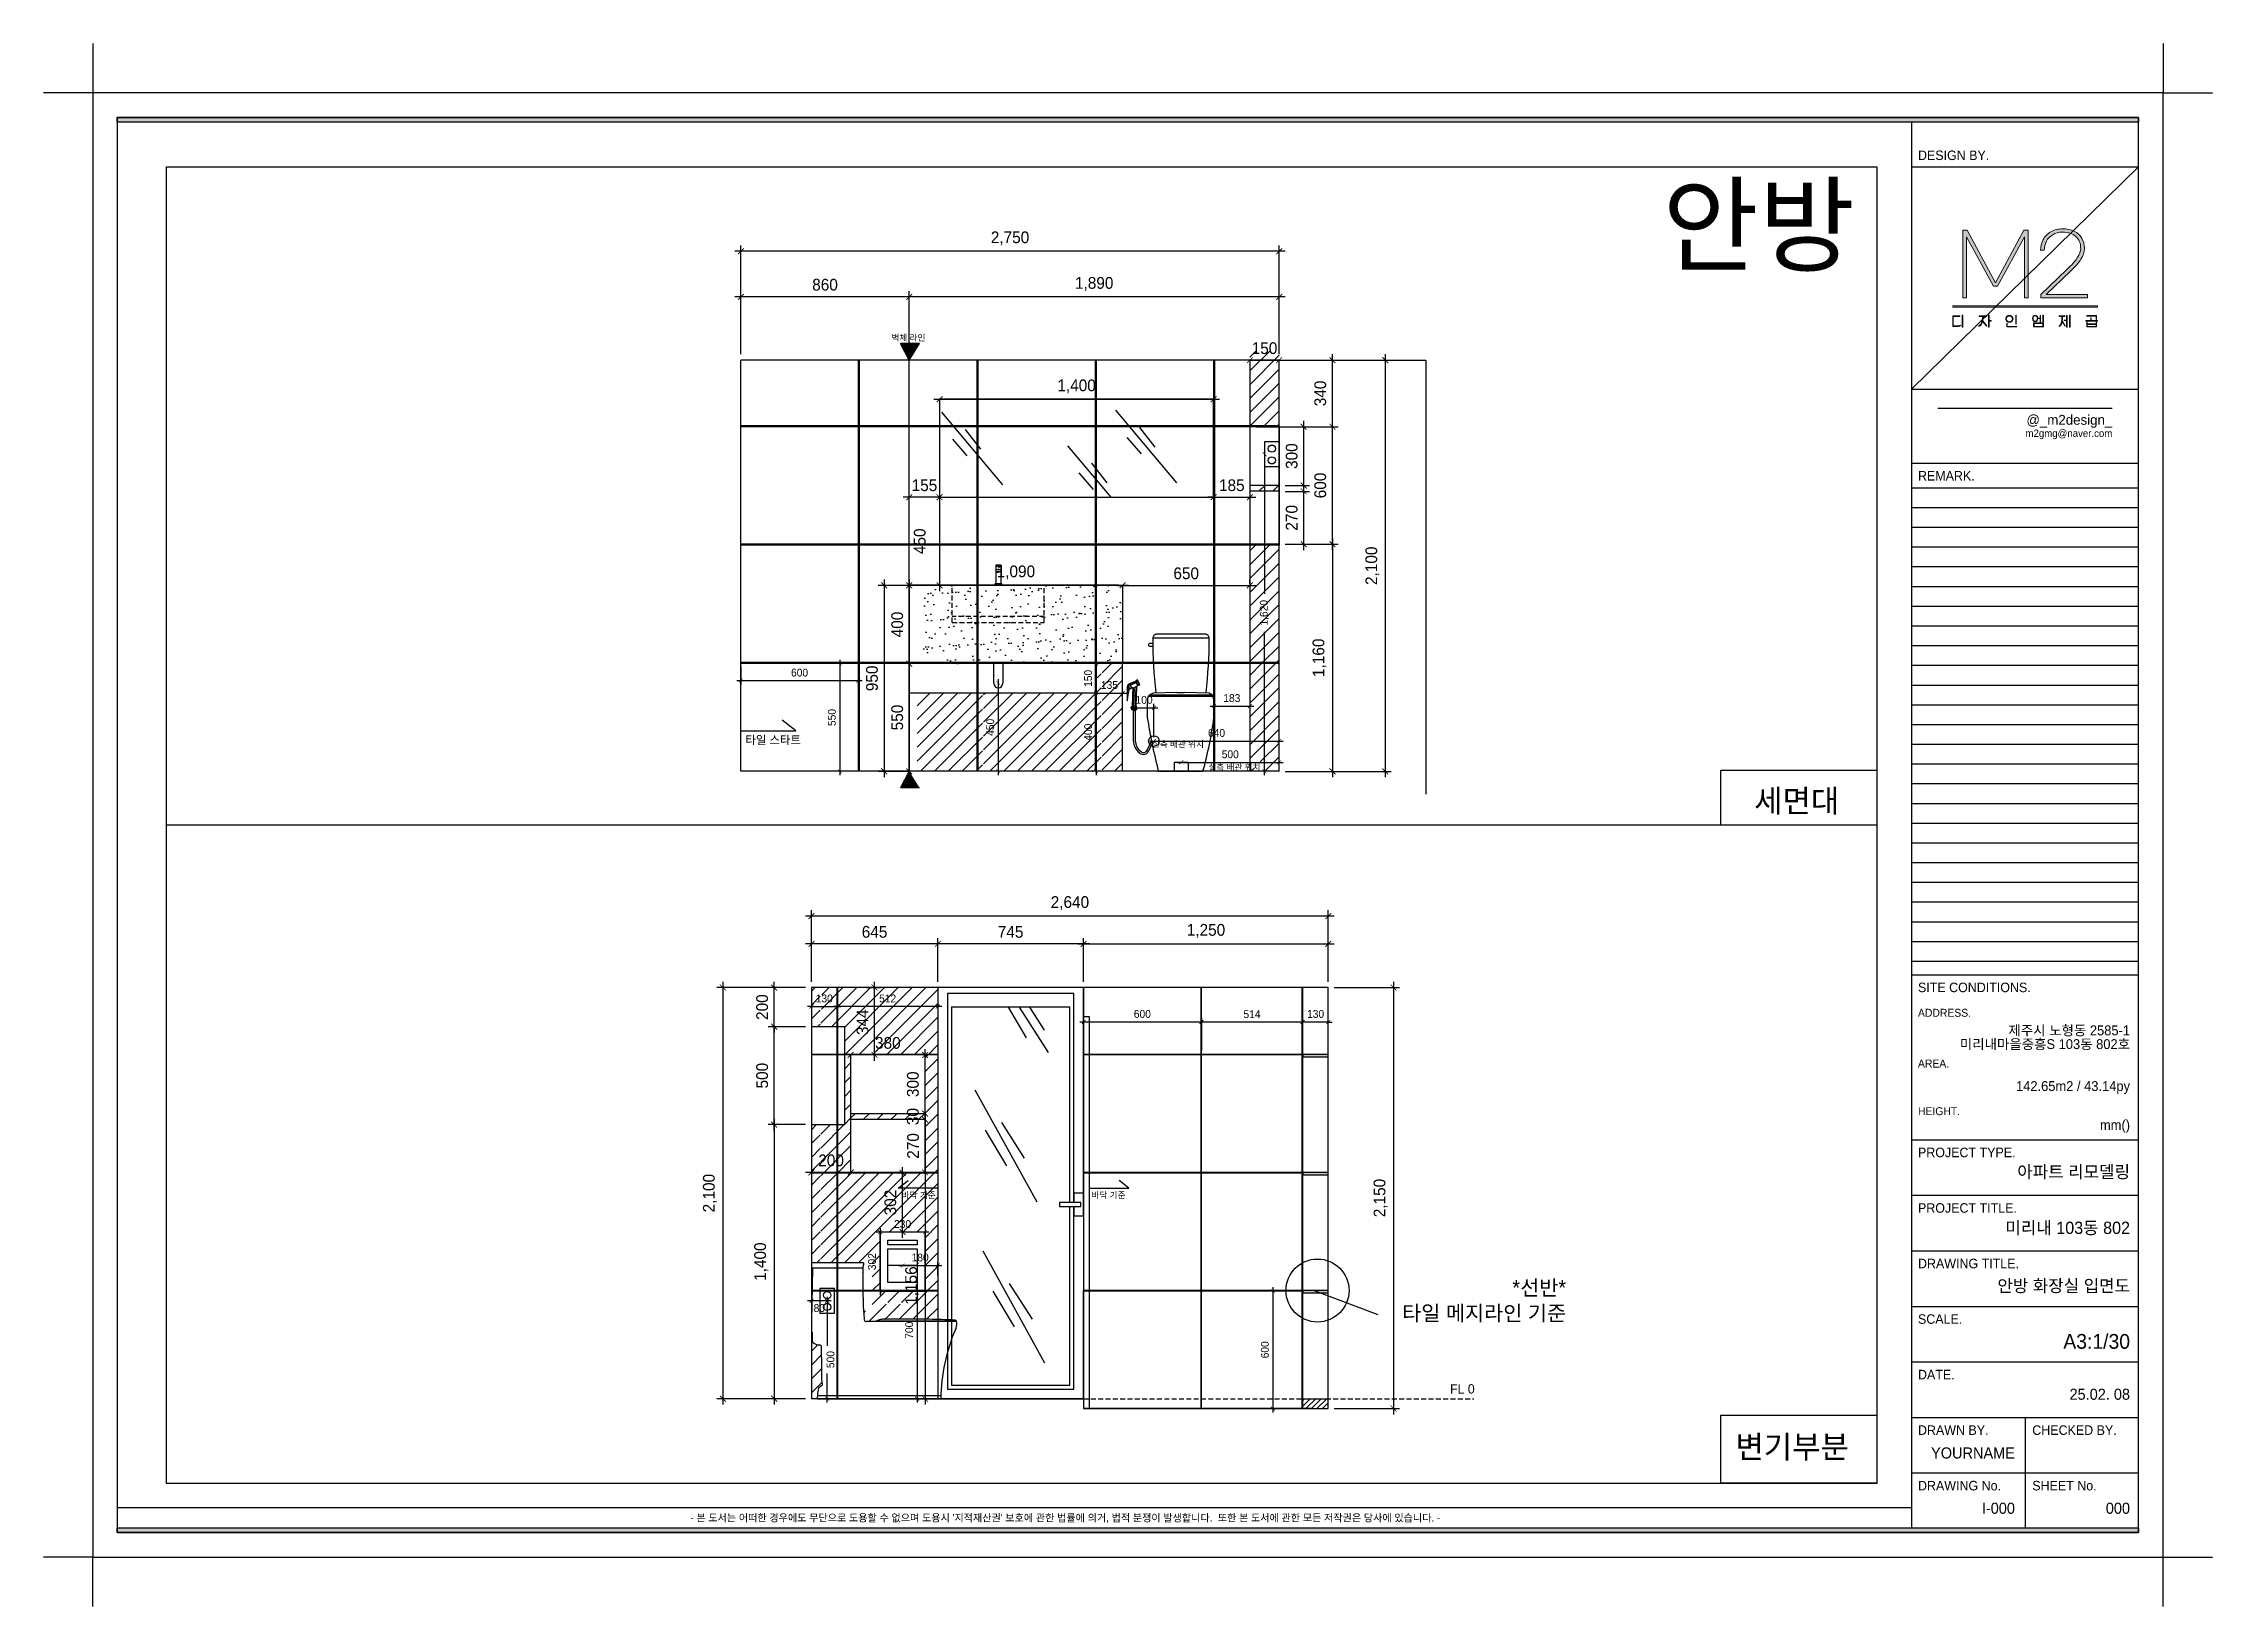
# Model space of a CAD drawing. Header units: millimetres. Extents: x 217202 to 745838, y -6815 to 171372.
# Drawn here: x 338697 to 349778, y 19300 to 27284 of the extents above; entities that cross this region are included whole.
import ezdxf
from ezdxf.enums import TextEntityAlignment as Align

# ---------------------------------------------------------------- set-up
doc = ezdxf.new("R2010")
doc.units = ezdxf.units.MM
doc.header["$PDMODE"] = 3
doc.linetypes.add('DASHED', pattern=[0.75, 0.5, -0.25])
doc.linetypes.add('HIDDEN', pattern=[0.375, 0.25, -0.125])
doc.layers.get('DEFPOINTS').update_dxf_attribs({"color": 248})
for name, color, linetype in [('0-ELC TEXT', 7, 'Continuous'), ('03-WAL NEW', 3, 'Continuous'), ('06-FUR', 6, 'Continuous'), ('_U+B808_U+C774_U+C5B4 2', 7, 'Continuous'), ('C-WALL1', 2, 'Continuous'), ('CO-BATH', 6, 'Continuous'), ('FIX', 7, 'Continuous'), ('FORM(YOURNAME)-1', 1, 'Continuous'), ('FORM(YOURNAME)-11', 1, 'Continuous'), ('TOILET-1', 6, 'Continuous'), ('도면층4', 4, 'Continuous')]:
    doc.layers.add(name, color=color, linetype=linetype)
doc.styles.add('HY 울릉도 L', font='')
doc.styles.add('YOURNAME', font='HY울릉도M.TTF')
doc.styles.add('코레일둥고', font='Korail_Round_Gothic_Medium.ttf')
doc.styles.get('HY 울릉도 L').set_extended_font_data('HY울릉도L')
doc.linetypes.add('ZIGZAG', pattern='A,0.0001,-0.2,[131,ltypeshp.shx,S=0.2,R=0,X=-0.2,Y=0],-0.4,[131,ltypeshp.shx,S=0.2,R=180,X=0.2,Y=0],-0.2', length=0.8001)
doc.dimstyles.new('30', dxfattribs={"dimscale": 30, "dimtxt": 2, "dimasz": 1, "dimexe": 1, "dimexo": 1, "dimgap": 1, "dimtad": 1, "dimdec": 0, "dimrnd": 0.05, "dimdsep": 46, "dimlunit": 6, "dimtxsty": 'HY 울릉도 L', "dimblk": 'ARCHTICK', "dimcen": 2.5, "dimdle": 1, "dimclrd": 133, "dimclre": 133, "dimclrt": 30, "dimadec": 0, "dimazin": 0, "dimtfac": 1, "dimtdec": 0, "dimtix": 1, "dimtmove": 2, "dimatfit": 3, "dimldrblk": 'ARCHTICK', "dimfxl": 1, "dimlwd": -1, "dimlwe": -1, "dimarcsym": 0})
pattern_1 = [(45, (0, 0), (-35.355339, 35.355339), [])]

msp = doc.modelspace()

# ---------------------------------------------------------------- texts
at = {"layer": '0-ELC TEXT', "color": 240, "true_color": 0xed1f24, "attachment_point": 1, "style": '코레일둥고'}
for s, width, gutter_width, insert, char_height in [('{\\fGulim|b0|i0|c129|p50;실측 배관 위치}', 303.877, 1748, (344360.1, 23720.7), 31.414), ('{\\fGulim|b0|i0|c129|p50;실측 배관 위치}', 303.877, 1748, (344648.5, 23602.3), 31.414), ('\\pxqr;{\\fGulim|b0|i0|c129|p50;*선반* \\P타일 메지라인 기준}', 1017.886, 4330.9, (345458, 20967.8), 77.834)]:
    msp.add_mtext_dynamic_manual_height_columns(s, width=width, gutter_width=gutter_width, heights=[0], dxfattribs=dict(at, insert=insert, char_height=char_height))
at = {"layer": 'C-WALL1', "style": '코레일둥고'}
for s, height, p in [('안방', 392.41, (346967.2, 26552.1)), ('세면대', 115.46, (347436.3, 23472.9)), ('변기부분', 115.46, (347340.4, 20174.2))]:
    msp.add_text(s, height=height, dxfattribs=at).set_placement(p, align=Align.TOP_LEFT)
at = {"layer": 'C-WALL1', "insert": (343029.5, 25796.5), "char_height": 31.414, "attachment_point": 1, "style": '코레일둥고'}
msp.add_mtext_dynamic_manual_height_columns('{\\fGulim|b0|i0|c129|p50;벽체 라인}', width=241.981, gutter_width=1748, heights=[0], dxfattribs=at)
at = {"layer": 'TOILET-1', "color": 30, "true_color": 0xeb7024, "style": '코레일둥고'}
for s, width, gutter_width, insert, char_height, attachment_point in [('{\\fGulim|b0|i0|c129|p50;타일 스타트}', 329.38, 2379.3, (342283.1, 23747.4), 42.76, 1), ('{\\fGulim|b0|i0|c129|p50;바닥 기준}', 204.975, 1748, (343081.7, 21417.4), 31.414, 1), ('{\\fGulim|b0|i0|c129|p50;바닥 기준}', 204.975, 1748, (344224.9, 21417.4), 31.414, 3)]:
    msp.add_mtext_dynamic_manual_height_columns(s, width=width, gutter_width=gutter_width, heights=[0], dxfattribs=dict(at, insert=insert, char_height=char_height, attachment_point=attachment_point))
at = {"layer": '도면층4', "color": 8, "style": '코레일둥고'}
msp.add_text('FL 0', height=47.92, dxfattribs=at).set_placement((345883.2, 20388.4))

# ---------------------------------------------------------------- blocks, each defined once
blk = doc.blocks.new('_ArchTick')
at = {"color": 0, "linetype": 'ByBlock', "const_width": 0.15}
blk.add_lwpolyline([(-0.5, -0.5), (0.5, 0.5)], dxfattribs=at)
blk = doc.blocks.new('*D417')
at = {"layer": '06-FUR', "color": 133, "transparency": 16777216}
for p, q in [((342591, 22462), (342138, 22462)), ((342168, 22492), (342168, 20332)), ((342591, 20362), (342138, 20362))]:
    blk.add_line(p, q, dxfattribs=at)
at = {"layer": 'DEFPOINTS', "color": 0, "transparency": 16777216}
for p in [(342621, 22462), (342168, 20362), (342621, 20362)]:
    blk.add_point(p, dxfattribs=at)
at = {"layer": '06-FUR', "color": 133, "transparency": 16777216, "xscale": 30, "yscale": 30, "zscale": 30}
for p, rotation in [((342168, 22462), 90), ((342168, 20362), 270)]:
    blk.add_blockref('_ArchTick', p, dxfattribs=dict(at, rotation=rotation))
at = {"layer": '06-FUR', "color": 30, "transparency": 16777216, "insert": (342102, 21412), "char_height": 60, "attachment_point": 5, "rotation": 90, "style": 'HY 울릉도 L'}
blk.add_mtext('2,100', dxfattribs=at)
blk = doc.blocks.new('*D419')
at = {"layer": 'DEFPOINTS', "color": 0, "transparency": 16777216}
for p in [(342621, 22365), (342751, 22365), (342751, 22365)]:
    blk.add_point(p, dxfattribs=at)
at = {"layer": 'TOILET-1', "color": 133, "transparency": 16777216}
for p, q in [((342621, 22365), (342601, 22365)), ((342621, 22365), (342751, 22365)), ((342751, 22365), (342771, 22365))]:
    blk.add_line(p, q, dxfattribs=at)
at = {"layer": 'TOILET-1', "color": 133, "transparency": 16777216, "xscale": 20, "yscale": 20, "zscale": 20}
blk.add_blockref('_ArchTick', (342621, 22365), dxfattribs=at)
at = {"layer": 'TOILET-1', "color": 133, "transparency": 16777216, "xscale": 20, "yscale": 20, "zscale": 20, "rotation": 180}
blk.add_blockref('_ArchTick', (342751, 22365), dxfattribs=at)
at = {"layer": 'TOILET-1', "color": 30, "true_color": 0xeb7024, "transparency": 16777216, "insert": (342686, 22406), "char_height": 40, "attachment_point": 5, "style": 'HY 울릉도 L'}
blk.add_mtext('130', dxfattribs=at)
blk = doc.blocks.new('*D420')
at = {"layer": 'DEFPOINTS', "color": 0, "transparency": 16777216}
for p in [(342754, 22365), (342754, 22365), (343266, 22365)]:
    blk.add_point(p, dxfattribs=at)
at = {"layer": 'TOILET-1', "color": 133, "transparency": 16777216}
blk.add_line((343286, 22365), (342734, 22365), dxfattribs=at)
at = {"layer": 'TOILET-1', "color": 133, "transparency": 16777216, "xscale": 20, "yscale": 20, "zscale": 20, "rotation": 180}
blk.add_blockref('_ArchTick', (342754, 22365), dxfattribs=at)
at = {"layer": 'TOILET-1', "color": 133, "transparency": 16777216, "xscale": 20, "yscale": 20, "zscale": 20}
blk.add_blockref('_ArchTick', (343266, 22365), dxfattribs=at)
at = {"layer": 'TOILET-1', "color": 30, "true_color": 0xeb7024, "transparency": 16777216, "insert": (343010, 22406), "char_height": 40, "attachment_point": 5, "style": 'HY 울릉도 L'}
blk.add_mtext('512', dxfattribs=at)
blk = doc.blocks.new('*D425')
at = {"layer": '06-FUR', "color": 133, "transparency": 16777216}
for p, q in [((342591, 21762), (342400, 21762)), ((342430, 21792), (342430, 20332)), ((342591, 20362), (342400, 20362))]:
    blk.add_line(p, q, dxfattribs=at)
at = {"layer": 'DEFPOINTS', "color": 0, "transparency": 16777216}
for p in [(342621, 21762), (342430, 20362), (342621, 20362)]:
    blk.add_point(p, dxfattribs=at)
at = {"layer": '06-FUR', "color": 133, "transparency": 16777216, "xscale": 30, "yscale": 30, "zscale": 30}
for p, rotation in [((342430, 21762), 90), ((342430, 20362), 270)]:
    blk.add_blockref('_ArchTick', p, dxfattribs=dict(at, rotation=rotation))
at = {"layer": '06-FUR', "color": 30, "transparency": 16777216, "insert": (342364, 21062), "char_height": 60, "attachment_point": 5, "rotation": 90, "style": 'HY 울릉도 L'}
blk.add_mtext('1,400', dxfattribs=at)
blk = doc.blocks.new('*D426')
at = {"layer": '06-FUR', "color": 133, "transparency": 16777216}
for p, q in [((342430, 21732), (342430, 22292)), ((342591, 22262), (342400, 22262)), ((342591, 21762), (342400, 21762))]:
    blk.add_line(p, q, dxfattribs=at)
at = {"layer": 'DEFPOINTS', "color": 0, "transparency": 16777216}
for p in [(342430, 22262), (342621, 22262), (342621, 21762)]:
    blk.add_point(p, dxfattribs=at)
at = {"layer": '06-FUR', "color": 133, "transparency": 16777216, "xscale": 30, "yscale": 30, "zscale": 30}
for p, rotation in [((342430, 22262), 90), ((342430, 21762), 270)]:
    blk.add_blockref('_ArchTick', p, dxfattribs=dict(at, rotation=rotation))
at = {"layer": '06-FUR', "color": 30, "transparency": 16777216, "insert": (342369, 22012), "char_height": 60, "attachment_point": 5, "rotation": 90, "style": 'HY 울릉도 L'}
blk.add_mtext('500', dxfattribs=at)
blk = doc.blocks.new('*D427')
at = {"layer": '06-FUR', "color": 133, "transparency": 16777216}
for p, q in [((342591, 22462), (342400, 22462)), ((342430, 22462), (342430, 22492)), ((342430, 22262), (342430, 22462)), ((342591, 22262), (342400, 22262)), ((342430, 22262), (342430, 22232))]:
    blk.add_line(p, q, dxfattribs=at)
at = {"layer": 'DEFPOINTS', "color": 0, "transparency": 16777216}
for p in [(342430, 22462), (342621, 22462), (342621, 22262)]:
    blk.add_point(p, dxfattribs=at)
at = {"layer": '06-FUR', "color": 133, "transparency": 16777216, "xscale": 30, "yscale": 30, "zscale": 30}
for p, rotation in [((342430, 22462), 270), ((342430, 22262), 90)]:
    blk.add_blockref('_ArchTick', p, dxfattribs=dict(at, rotation=rotation))
at = {"layer": '06-FUR', "color": 30, "transparency": 16777216, "insert": (342369, 22362), "char_height": 60, "attachment_point": 5, "rotation": 90, "style": 'HY 울릉도 L'}
blk.add_mtext('200', dxfattribs=at)
blk = doc.blocks.new('*D429')
at = {"layer": '06-FUR', "color": 133, "transparency": 16777216}
for p, q in [((343296, 22685), (342591, 22685)), ((342621, 22492), (342621, 22715)), ((343266, 22492), (343266, 22715))]:
    blk.add_line(p, q, dxfattribs=at)
at = {"layer": 'DEFPOINTS', "color": 0, "transparency": 16777216}
for p in [(342621, 22685), (342621, 22462), (343266, 22462)]:
    blk.add_point(p, dxfattribs=at)
at = {"layer": '06-FUR', "color": 133, "transparency": 16777216, "xscale": 30, "yscale": 30, "zscale": 30, "rotation": 180}
blk.add_blockref('_ArchTick', (342621, 22685), dxfattribs=at)
at = {"layer": '06-FUR', "color": 133, "transparency": 16777216, "xscale": 30, "yscale": 30, "zscale": 30}
blk.add_blockref('_ArchTick', (343266, 22685), dxfattribs=at)
at = {"layer": '06-FUR', "color": 30, "transparency": 16777216, "insert": (342943, 22746), "char_height": 60, "attachment_point": 5, "style": 'HY 울릉도 L'}
blk.add_mtext('645', dxfattribs=at)
blk = doc.blocks.new('*D433')
at = {"layer": 'DEFPOINTS', "color": 0, "transparency": 16777216}
for p in [(344011, 22286), (344011, 22121), (344611, 22121)]:
    blk.add_point(p, dxfattribs=at)
at = {"layer": 'TOILET-1', "color": 133, "transparency": 16777216}
blk.add_line((344631, 22286), (343991, 22286), dxfattribs=at)
at = {"layer": 'TOILET-1', "color": 30, "true_color": 0xeb7024, "transparency": 16777216}
for p, q in [((344011, 22141), (344011, 22306)), ((344611, 22141), (344611, 22306))]:
    blk.add_line(p, q, dxfattribs=at)
at = {"layer": 'TOILET-1', "color": 133, "transparency": 16777216, "xscale": 20, "yscale": 20, "zscale": 20, "rotation": 180}
blk.add_blockref('_ArchTick', (344011, 22286), dxfattribs=at)
at = {"layer": 'TOILET-1', "color": 133, "transparency": 16777216, "xscale": 20, "yscale": 20, "zscale": 20}
blk.add_blockref('_ArchTick', (344611, 22286), dxfattribs=at)
at = {"layer": 'TOILET-1', "color": 30, "true_color": 0xeb7024, "transparency": 16777216, "insert": (344311, 22327), "char_height": 40, "attachment_point": 5, "style": 'HY 울릉도 L'}
blk.add_mtext('600', dxfattribs=at)
blk = doc.blocks.new('*D434')
at = {"layer": 'DEFPOINTS', "color": 0, "transparency": 16777216}
for p in [(344614, 22286), (344614, 22121), (345128, 22121)]:
    blk.add_point(p, dxfattribs=at)
at = {"layer": 'TOILET-1', "color": 133, "transparency": 16777216}
blk.add_line((345148, 22286), (344594, 22286), dxfattribs=at)
at = {"layer": 'TOILET-1', "color": 30, "true_color": 0xeb7024, "transparency": 16777216}
for p, q in [((344614, 22141), (344614, 22306)), ((345128, 22141), (345128, 22306))]:
    blk.add_line(p, q, dxfattribs=at)
at = {"layer": 'TOILET-1', "color": 133, "transparency": 16777216, "xscale": 20, "yscale": 20, "zscale": 20, "rotation": 180}
blk.add_blockref('_ArchTick', (344614, 22286), dxfattribs=at)
at = {"layer": 'TOILET-1', "color": 133, "transparency": 16777216, "xscale": 20, "yscale": 20, "zscale": 20}
blk.add_blockref('_ArchTick', (345128, 22286), dxfattribs=at)
at = {"layer": 'TOILET-1', "color": 30, "true_color": 0xeb7024, "transparency": 16777216, "insert": (344871, 22326), "char_height": 40, "attachment_point": 5, "style": 'HY 울릉도 L'}
blk.add_mtext('514', dxfattribs=at)
blk = doc.blocks.new('*D435')
at = {"layer": 'DEFPOINTS', "color": 0, "transparency": 16777216}
for p in [(345131, 22286), (345131, 22121), (345261, 22121)]:
    blk.add_point(p, dxfattribs=at)
at = {"layer": 'TOILET-1', "color": 133, "transparency": 16777216}
for p, q in [((345131, 22286), (345111, 22286)), ((345261, 22286), (345131, 22286)), ((345261, 22286), (345281, 22286))]:
    blk.add_line(p, q, dxfattribs=at)
at = {"layer": 'TOILET-1', "color": 30, "true_color": 0xeb7024, "transparency": 16777216}
for p, q in [((345131, 22141), (345131, 22306)), ((345261, 22141), (345261, 22306))]:
    blk.add_line(p, q, dxfattribs=at)
at = {"layer": 'TOILET-1', "color": 133, "transparency": 16777216, "xscale": 20, "yscale": 20, "zscale": 20}
blk.add_blockref('_ArchTick', (345131, 22286), dxfattribs=at)
at = {"layer": 'TOILET-1', "color": 133, "transparency": 16777216, "xscale": 20, "yscale": 20, "zscale": 20, "rotation": 180}
blk.add_blockref('_ArchTick', (345261, 22286), dxfattribs=at)
at = {"layer": 'TOILET-1', "color": 30, "true_color": 0xeb7024, "transparency": 16777216, "insert": (345196, 22327), "char_height": 40, "attachment_point": 5, "style": 'HY 울릉도 L'}
blk.add_mtext('130', dxfattribs=at)
blk = doc.blocks.new('*D436')
at = {"layer": '06-FUR', "color": 133, "transparency": 16777216}
for p, q in [((342621, 22492), (342621, 22857)), ((345261, 22492), (345261, 22857)), ((345291, 22827), (342591, 22827))]:
    blk.add_line(p, q, dxfattribs=at)
at = {"layer": 'DEFPOINTS', "color": 0, "transparency": 16777216}
for p in [(342621, 22827), (342621, 22462), (345261, 22462)]:
    blk.add_point(p, dxfattribs=at)
at = {"layer": '06-FUR', "color": 133, "transparency": 16777216, "xscale": 30, "yscale": 30, "zscale": 30, "rotation": 180}
blk.add_blockref('_ArchTick', (342621, 22827), dxfattribs=at)
at = {"layer": '06-FUR', "color": 133, "transparency": 16777216, "xscale": 30, "yscale": 30, "zscale": 30}
blk.add_blockref('_ArchTick', (345261, 22827), dxfattribs=at)
at = {"layer": '06-FUR', "color": 30, "transparency": 16777216, "insert": (343941, 22893), "char_height": 60, "attachment_point": 5, "style": 'HY 울릉도 L'}
blk.add_mtext('2,640', dxfattribs=at)
blk = doc.blocks.new('*D437')
at = {"layer": '06-FUR', "color": 133, "transparency": 16777216}
for p, q in [((343981, 22685), (345291, 22685)), ((344011, 22492), (344011, 22715)), ((345261, 22492), (345261, 22715))]:
    blk.add_line(p, q, dxfattribs=at)
at = {"layer": 'DEFPOINTS', "color": 0, "transparency": 16777216}
for p in [(345261, 22685), (344011, 22462), (345261, 22462)]:
    blk.add_point(p, dxfattribs=at)
at = {"layer": '06-FUR', "color": 133, "transparency": 16777216, "xscale": 30, "yscale": 30, "zscale": 30, "rotation": 180}
blk.add_blockref('_ArchTick', (344011, 22685), dxfattribs=at)
at = {"layer": '06-FUR', "color": 133, "transparency": 16777216, "xscale": 30, "yscale": 30, "zscale": 30}
blk.add_blockref('_ArchTick', (345261, 22685), dxfattribs=at)
at = {"layer": '06-FUR', "color": 30, "transparency": 16777216, "insert": (344636, 22751), "char_height": 60, "attachment_point": 5, "style": 'HY 울릉도 L'}
blk.add_mtext('1,250', dxfattribs=at)
blk = doc.blocks.new('*D439')
at = {"layer": '06-FUR', "color": 133, "transparency": 16777216}
for p, q in [((344041, 22685), (343236, 22685)), ((343266, 22492), (343266, 22715)), ((344011, 22492), (344011, 22715))]:
    blk.add_line(p, q, dxfattribs=at)
at = {"layer": 'DEFPOINTS', "color": 0, "transparency": 16777216}
for p in [(343266, 22685), (343266, 22462), (344011, 22462)]:
    blk.add_point(p, dxfattribs=at)
at = {"layer": '06-FUR', "color": 133, "transparency": 16777216, "xscale": 30, "yscale": 30, "zscale": 30, "rotation": 180}
blk.add_blockref('_ArchTick', (343266, 22685), dxfattribs=at)
at = {"layer": '06-FUR', "color": 133, "transparency": 16777216, "xscale": 30, "yscale": 30, "zscale": 30}
blk.add_blockref('_ArchTick', (344011, 22685), dxfattribs=at)
at = {"layer": '06-FUR', "color": 30, "transparency": 16777216, "insert": (343638, 22746), "char_height": 60, "attachment_point": 5, "style": 'HY 울릉도 L'}
blk.add_mtext('745', dxfattribs=at)
blk = doc.blocks.new('*D441')
at = {"layer": 'DEFPOINTS', "color": 0, "transparency": 16777216}
for p in [(345130, 20912), (344978, 20312), (345196, 20312)]:
    blk.add_point(p, dxfattribs=at)
at = {"layer": 'TOILET-1', "color": 30, "true_color": 0xeb7024, "transparency": 16777216}
for p, q in [((345110, 20912), (344958, 20912)), ((345176, 20312), (344958, 20312))]:
    blk.add_line(p, q, dxfattribs=at)
at = {"layer": 'TOILET-1', "color": 133, "transparency": 16777216}
blk.add_line((344978, 20932), (344978, 20292), dxfattribs=at)
at = {"layer": 'TOILET-1', "color": 133, "transparency": 16777216, "xscale": 20, "yscale": 20, "zscale": 20}
for p, rotation in [((344978, 20912), 90), ((344978, 20312), 270)]:
    blk.add_blockref('_ArchTick', p, dxfattribs=dict(at, rotation=rotation))
at = {"layer": 'TOILET-1', "color": 30, "true_color": 0xeb7024, "transparency": 16777216, "insert": (344937, 20612), "char_height": 40, "attachment_point": 5, "rotation": 90, "style": 'HY 울릉도 L'}
blk.add_mtext('600', dxfattribs=at)
blk = doc.blocks.new('block 34')
at = {"layer": '_U+B808_U+C774_U+C5B4 2'}
h = blk.add_hatch(color=35, dxfattribs=at)
h.dxf.hatch_style = 2
h.paths.add_polyline_path([(674.6, -105.53), (675.73, -105.53), (683.42, -119.69), (691.1, -105.53), (692.22, -105.53), (692.22, -123.82), (691.22, -123.82), (691.22, -107.31), (683.97, -120.67), (682.84, -120.67), (675.59, -107.31), (675.59, -123.82), (674.6, -123.82)])
h = blk.add_hatch(color=35, dxfattribs=at)
h.dxf.hatch_style = 2
edge = h.paths.add_edge_path()
edge.add_spline(control_points=[(704.68, -105.78), (705.57, -106.21), (706.25, -106.83), (706.73, -107.63), (707.21, -108.43), (707.45, -109.38), (707.45, -110.46), (707.45, -111.43), (707.14, -112.39), (706.53, -113.34), (705.92, -114.29), (704.98, -115.38), (703.7, -116.62), (703.7, -116.62), (697.12, -122.91), (697.12, -122.91), (697.12, -122.91), (708.26, -122.91), (708.26, -122.91), (708.26, -122.91), (708.26, -123.82), (708.26, -123.82), (708.26, -123.82), (695.66, -123.82), (695.66, -123.82), (695.66, -123.82), (695.66, -122.91), (695.66, -122.91), (695.66, -122.91), (702.73, -116.15), (702.73, -116.15), (703.99, -114.93), (704.93, -113.86), (705.54, -112.95), (706.15, -112.03), (706.45, -111.2), (706.45, -110.46), (706.45, -109.07), (706.01, -107.98), (705.12, -107.2), (704.23, -106.42), (703.05, -106.03), (701.57, -106.03), (700.53, -106.03), (699.64, -106.26), (698.89, -106.71), (698.15, -107.15), (697.57, -107.75), (697.18, -108.5), (696.79, -109.25), (696.59, -110.06), (696.59, -110.94), (696.59, -110.94), (695.59, -110.94), (695.59, -110.94), (695.59, -109.89), (695.83, -108.93), (696.3, -108.05), (696.77, -107.17), (697.46, -106.46), (698.36, -105.93), (699.26, -105.4), (700.33, -105.13), (701.57, -105.13), (702.76, -105.13), (703.79, -105.35), (704.68, -105.78)], knot_values=[0, 0, 0, 0, 1, 1, 1, 2, 2, 2, 3, 3, 3, 4, 4, 4, 5, 5, 5, 6, 6, 6, 7, 7, 7, 8, 8, 8, 9, 9, 9, 10, 10, 10, 11, 11, 11, 12, 12, 12, 13, 13, 13, 14, 14, 14, 15, 15, 15, 16, 16, 16, 17, 17, 17, 18, 18, 18, 19, 19, 19, 20, 20, 20, 21, 21, 21, 22, 22, 22, 22], degree=3, periodic=0)
at = {"layer": '_U+B808_U+C774_U+C5B4 2', "lineweight": 0}
blk.add_lwpolyline([(674.6, -105.53), (675.73, -105.53), (683.42, -119.69), (691.1, -105.53), (692.22, -105.53), (692.22, -123.82), (691.22, -123.82), (691.22, -107.31), (683.97, -120.67), (682.84, -120.67), (675.59, -107.31), (675.59, -123.82), (674.6, -123.82), (674.6, -105.53)], dxfattribs=at)
blk.add_open_spline([(704.68, -105.78), (705.57, -106.21), (706.25, -106.83), (706.73, -107.63), (707.21, -108.43), (707.45, -109.38), (707.45, -110.46), (707.45, -111.43), (707.14, -112.39), (706.53, -113.34), (705.92, -114.29), (704.98, -115.38), (703.7, -116.62), (703.7, -116.62), (697.12, -122.91), (697.12, -122.91), (697.12, -122.91), (708.26, -122.91), (708.26, -122.91), (708.26, -122.91), (708.26, -123.82), (708.26, -123.82), (708.26, -123.82), (695.66, -123.82), (695.66, -123.82), (695.66, -123.82), (695.66, -122.91), (695.66, -122.91), (695.66, -122.91), (702.73, -116.15), (702.73, -116.15), (703.99, -114.93), (704.93, -113.86), (705.54, -112.95), (706.15, -112.03), (706.45, -111.2), (706.45, -110.46), (706.45, -109.07), (706.01, -107.98), (705.12, -107.2), (704.23, -106.42), (703.05, -106.03), (701.57, -106.03), (700.53, -106.03), (699.64, -106.26), (698.89, -106.71), (698.15, -107.15), (697.57, -107.75), (697.18, -108.5), (696.79, -109.25), (696.59, -110.06), (696.59, -110.94), (696.59, -110.94), (695.59, -110.94), (695.59, -110.94), (695.59, -109.89), (695.83, -108.93), (696.3, -108.05), (696.77, -107.17), (697.46, -106.46), (698.36, -105.93), (699.26, -105.4), (700.33, -105.13), (701.57, -105.13), (702.76, -105.13), (703.79, -105.35), (704.68, -105.78)], degree=3, knots=[0, 0, 0, 0, 1, 1, 1, 2, 2, 2, 3, 3, 3, 4, 4, 4, 5, 5, 5, 6, 6, 6, 7, 7, 7, 8, 8, 8, 9, 9, 9, 10, 10, 10, 11, 11, 11, 12, 12, 12, 13, 13, 13, 14, 14, 14, 15, 15, 15, 16, 16, 16, 17, 17, 17, 18, 18, 18, 19, 19, 19, 20, 20, 20, 21, 21, 21, 22, 22, 22, 22], dxfattribs=at)
blk = doc.blocks.new('block 35')
at = {"layer": '_U+B808_U+C774_U+C5B4 2'}
h = blk.add_hatch(color=35, dxfattribs=at)
h.dxf.hatch_style = 2
edge = h.paths.add_edge_path()
edge.add_spline(control_points=[(673.72, -128.8), (673.72, -128.8), (672, -128.8), (672, -128.8), (672, -128.8), (672, -131.36), (672, -131.36), (672, -131.36), (673.14, -131.36), (673.14, -131.36), (673.29, -131.36), (673.44, -131.34), (673.6, -131.31), (673.75, -131.28), (673.88, -131.24), (673.98, -131.2), (673.98, -131.2), (673.98, -131.35), (673.98, -131.35), (673.88, -131.4), (673.75, -131.44), (673.6, -131.47), (673.45, -131.49), (673.3, -131.51), (673.14, -131.51), (673.14, -131.51), (671.83, -131.51), (671.83, -131.51), (671.83, -131.51), (671.83, -128.65), (671.83, -128.65), (671.83, -128.65), (673.72, -128.65), (673.72, -128.65), (673.72, -128.65), (673.72, -128.8), (673.72, -128.8)], knot_values=[0, 0, 0, 0, 1, 1, 1, 2, 2, 2, 3, 3, 3, 4, 4, 4, 5, 5, 5, 6, 6, 6, 7, 7, 7, 8, 8, 8, 9, 9, 9, 10, 10, 10, 11, 11, 11, 12, 12, 12, 12], degree=3, periodic=0)
h.paths.add_polyline_path([(674.54, -131.73), (674.38, -131.74), (674.38, -128.5), (674.54, -128.5)])
h = blk.add_hatch(color=35, dxfattribs=at)
h.dxf.hatch_style = 2
edge = h.paths.add_edge_path()
edge.add_spline(control_points=[(679.96, -130.01), (679.96, -130.01), (681.09, -131.37), (681.09, -131.37), (681.09, -131.37), (680.96, -131.47), (680.96, -131.47), (680.96, -131.47), (679.92, -130.19), (679.92, -130.19), (679.82, -130.57), (679.69, -130.87), (679.52, -131.09), (679.35, -131.32), (679.14, -131.46), (678.9, -131.51), (678.9, -131.51), (678.9, -131.36), (678.9, -131.36), (679.11, -131.3), (679.3, -131.16), (679.45, -130.93), (679.6, -130.7), (679.71, -130.39), (679.79, -130.03), (679.86, -129.66), (679.91, -129.25), (679.91, -128.8), (679.91, -128.8), (678.97, -128.8), (678.97, -128.8), (678.97, -128.8), (678.97, -128.65), (678.97, -128.65), (678.97, -128.65), (681, -128.65), (681, -128.65), (681, -128.65), (681, -128.8), (681, -128.8), (681, -128.8), (680.07, -128.8), (680.07, -128.8), (680.06, -129.26), (680.03, -129.66), (679.96, -130.01)], knot_values=[0, 0, 0, 0, 1, 1, 1, 2, 2, 2, 3, 3, 3, 4, 4, 4, 5, 5, 5, 6, 6, 6, 7, 7, 7, 8, 8, 8, 9, 9, 9, 10, 10, 10, 11, 11, 11, 12, 12, 12, 13, 13, 13, 14, 14, 14, 15, 15, 15, 15], degree=3, periodic=0)
h.paths.add_polyline_path([(682.21, -130.06), (681.69, -130.06), (681.69, -131.73), (681.54, -131.73), (681.54, -128.5), (681.69, -128.5), (681.69, -129.92), (682.21, -129.92)])
h = blk.add_hatch(color=35, dxfattribs=at)
h.dxf.hatch_style = 2
edge = h.paths.add_edge_path()
edge.add_spline(control_points=[(687.69, -128.68), (687.84, -128.76), (687.95, -128.87), (688.03, -129.01), (688.11, -129.15), (688.15, -129.3), (688.15, -129.47), (688.15, -129.64), (688.11, -129.8), (688.03, -129.94), (687.95, -130.08), (687.84, -130.19), (687.69, -130.27), (687.54, -130.35), (687.36, -130.39), (687.15, -130.39), (686.95, -130.39), (686.77, -130.35), (686.62, -130.27), (686.47, -130.19), (686.36, -130.08), (686.28, -129.94), (686.2, -129.8), (686.16, -129.64), (686.16, -129.47), (686.16, -129.3), (686.2, -129.15), (686.28, -129.01), (686.36, -128.87), (686.47, -128.76), (686.62, -128.68), (686.77, -128.6), (686.95, -128.56), (687.15, -128.56), (687.36, -128.56), (687.54, -128.6), (687.69, -128.68)], knot_values=[0, 0, 0, 0, 1, 1, 1, 2, 2, 2, 3, 3, 3, 4, 4, 4, 5, 5, 5, 6, 6, 6, 7, 7, 7, 8, 8, 8, 9, 9, 9, 10, 10, 10, 11, 11, 11, 12, 12, 12, 12], degree=3, periodic=0)
edge = h.paths.add_edge_path()
edge.add_spline(control_points=[(686.72, -128.79), (686.59, -128.86), (686.49, -128.95), (686.43, -129.07), (686.36, -129.18), (686.32, -129.32), (686.32, -129.47), (686.32, -129.63), (686.36, -129.76), (686.43, -129.88), (686.49, -130), (686.59, -130.09), (686.72, -130.15), (686.84, -130.22), (686.99, -130.25), (687.15, -130.25), (687.32, -130.25), (687.46, -130.22), (687.59, -130.15), (687.72, -130.09), (687.81, -130), (687.88, -129.88), (687.95, -129.76), (687.98, -129.63), (687.98, -129.47), (687.98, -129.32), (687.95, -129.18), (687.88, -129.07), (687.81, -128.95), (687.72, -128.86), (687.59, -128.79), (687.46, -128.73), (687.32, -128.7), (687.15, -128.7), (686.99, -128.7), (686.84, -128.73), (686.72, -128.79)], knot_values=[0, 0, 0, 0, 1, 1, 1, 2, 2, 2, 3, 3, 3, 4, 4, 4, 5, 5, 5, 6, 6, 6, 7, 7, 7, 8, 8, 8, 9, 9, 9, 10, 10, 10, 11, 11, 11, 12, 12, 12, 12], degree=3, periodic=0)
h.paths.add_polyline_path([(686.6, -131.51), (689.15, -131.51), (689.15, -131.66), (686.44, -131.66), (686.44, -130.66), (686.6, -130.66)])
h.paths.add_polyline_path([(689.03, -130.91), (688.87, -130.91), (688.87, -128.5), (689.03, -128.5)])
h = blk.add_hatch(color=35, dxfattribs=at)
h.dxf.hatch_style = 2
edge = h.paths.add_edge_path()
edge.add_spline(control_points=[(694.67, -130), (694.55, -130.16), (694.37, -130.23), (694.14, -130.23), (693.91, -130.23), (693.73, -130.16), (693.61, -130), (693.48, -129.84), (693.42, -129.64), (693.42, -129.39), (693.42, -129.14), (693.48, -128.94), (693.61, -128.78), (693.73, -128.62), (693.91, -128.54), (694.14, -128.54), (694.35, -128.54), (694.51, -128.61), (694.63, -128.74), (694.75, -128.87), (694.83, -129.04), (694.85, -129.25), (694.85, -129.25), (695.45, -129.25), (695.45, -129.25), (695.45, -129.25), (695.45, -128.52), (695.45, -128.52), (695.45, -128.52), (695.61, -128.52), (695.61, -128.52), (695.61, -128.52), (695.61, -130.29), (695.61, -130.29), (695.61, -130.29), (695.45, -130.29), (695.45, -130.29), (695.45, -130.29), (695.45, -129.4), (695.45, -129.4), (695.45, -129.4), (694.86, -129.4), (694.86, -129.4), (694.85, -129.64), (694.79, -129.85), (694.67, -130)], knot_values=[0, 0, 0, 0, 1, 1, 1, 2, 2, 2, 3, 3, 3, 4, 4, 4, 5, 5, 5, 6, 6, 6, 7, 7, 7, 8, 8, 8, 9, 9, 9, 10, 10, 10, 11, 11, 11, 12, 12, 12, 13, 13, 13, 14, 14, 14, 15, 15, 15, 15], degree=3, periodic=0)
edge = h.paths.add_edge_path()
edge.add_spline(control_points=[(693.73, -129.9), (693.83, -130.03), (693.97, -130.09), (694.14, -130.09), (694.31, -130.09), (694.45, -130.03), (694.55, -129.9), (694.65, -129.78), (694.7, -129.61), (694.7, -129.39), (694.7, -129.17), (694.65, -129), (694.55, -128.87), (694.45, -128.75), (694.31, -128.69), (694.14, -128.69), (693.97, -128.69), (693.83, -128.75), (693.73, -128.87), (693.63, -129), (693.58, -129.17), (693.58, -129.39), (693.58, -129.61), (693.63, -129.78), (693.73, -129.9)], knot_values=[0, 0, 0, 0, 1, 1, 1, 2, 2, 2, 3, 3, 3, 4, 4, 4, 5, 5, 5, 6, 6, 6, 7, 7, 7, 8, 8, 8, 8], degree=3, periodic=0)
h.paths.add_polyline_path([(693.69, -130.55), (696.36, -130.55), (696.36, -131.66), (693.69, -131.66)])
h.paths.add_polyline_path([(693.85, -131.51), (696.2, -131.51), (696.2, -130.7), (693.85, -130.7)])
h.paths.add_polyline_path([(696.36, -128.5), (696.36, -130.32), (696.2, -130.32), (696.2, -128.5)])
h = blk.add_hatch(color=35, dxfattribs=at)
h.dxf.hatch_style = 2
edge = h.paths.add_edge_path()
edge.add_spline(control_points=[(701.46, -129.93), (701.46, -129.93), (702.28, -131.39), (702.28, -131.39), (702.28, -131.39), (702.15, -131.47), (702.15, -131.47), (702.15, -131.47), (701.43, -130.17), (701.43, -130.17), (701.3, -130.94), (701.03, -131.39), (700.63, -131.51), (700.63, -131.51), (700.63, -131.35), (700.63, -131.35), (700.88, -131.26), (701.06, -130.99), (701.18, -130.55), (701.3, -130.1), (701.37, -129.52), (701.37, -128.8), (701.37, -128.8), (700.67, -128.8), (700.67, -128.8), (700.67, -128.8), (700.67, -128.65), (700.67, -128.65), (700.67, -128.65), (702.19, -128.65), (702.19, -128.65), (702.19, -128.65), (702.19, -128.8), (702.19, -128.8), (702.19, -128.8), (701.53, -128.8), (701.53, -128.8), (701.52, -129.25), (701.5, -129.63), (701.46, -129.93)], knot_values=[0, 0, 0, 0, 1, 1, 1, 2, 2, 2, 3, 3, 3, 4, 4, 4, 5, 5, 5, 6, 6, 6, 7, 7, 7, 8, 8, 8, 9, 9, 9, 10, 10, 10, 11, 11, 11, 12, 12, 12, 13, 13, 13, 13], degree=3, periodic=0)
h.paths.add_polyline_path([(702.59, -128.52), (702.75, -128.52), (702.75, -131.68), (702.59, -131.68), (702.59, -129.95), (702, -129.95), (702, -129.8), (702.59, -129.8)])
h.paths.add_polyline_path([(703.61, -128.5), (703.61, -131.73), (703.45, -131.73), (703.45, -128.5)])
h = blk.add_hatch(color=35, dxfattribs=at)
h.dxf.hatch_style = 2
h.paths.add_polyline_path([(711.02, -129.93), (711.02, -130.07), (707.82, -130.07), (707.82, -129.93), (709.16, -129.93), (709.16, -129.2), (709.32, -129.2), (709.32, -129.93)])
h.paths.add_polyline_path([(710.61, -128.72), (708.07, -128.72), (708.07, -128.57), (710.77, -128.57), (710.77, -129.64), (710.61, -129.64)])
h.paths.add_polyline_path([(710.61, -130.36), (710.77, -130.36), (710.77, -131.66), (708.08, -131.66), (708.08, -130.36), (708.24, -130.36), (708.24, -130.83), (710.61, -130.83)])
h.paths.add_polyline_path([(710.61, -131.52), (710.61, -130.97), (708.24, -130.97), (708.24, -131.52)])
at = {"layer": '_U+B808_U+C774_U+C5B4 2', "lineweight": 0}
for points in [[(674.54, -131.73), (674.38, -131.74), (674.38, -128.5), (674.54, -128.5), (674.54, -131.73)], [(682.21, -130.06), (681.69, -130.06), (681.69, -131.73), (681.54, -131.73), (681.54, -128.5), (681.69, -128.5), (681.69, -129.92), (682.21, -129.92), (682.21, -130.06)], [(689.03, -130.91), (688.87, -130.91), (688.87, -128.5), (689.03, -128.5), (689.03, -130.91)], [(696.36, -128.5), (696.36, -130.32), (696.2, -130.32), (696.2, -128.5), (696.36, -128.5)], [(702.59, -128.52), (702.75, -128.52), (702.75, -131.68), (702.59, -131.68), (702.59, -129.95), (702, -129.95), (702, -129.8), (702.59, -129.8), (702.59, -128.52)], [(703.61, -128.5), (703.61, -131.73), (703.45, -131.73), (703.45, -128.5), (703.61, -128.5)], [(710.61, -128.72), (708.07, -128.72), (708.07, -128.57), (710.77, -128.57), (710.77, -129.64), (710.61, -129.64), (710.61, -128.72)], [(686.6, -131.51), (689.15, -131.51), (689.15, -131.66), (686.44, -131.66), (686.44, -130.66), (686.6, -130.66), (686.6, -131.51)], [(693.69, -130.55), (696.36, -130.55), (696.36, -131.66), (693.69, -131.66), (693.69, -130.55)], [(693.85, -131.51), (696.2, -131.51), (696.2, -130.7), (693.85, -130.7), (693.85, -131.51)], [(711.02, -129.93), (711.02, -130.07), (707.82, -130.07), (707.82, -129.93), (709.16, -129.93), (709.16, -129.2), (709.32, -129.2), (709.32, -129.93), (711.02, -129.93)], [(710.61, -130.36), (710.77, -130.36), (710.77, -131.66), (708.08, -131.66), (708.08, -130.36), (708.24, -130.36), (708.24, -130.83), (710.61, -130.83), (710.61, -130.36)], [(710.61, -131.52), (710.61, -130.97), (708.24, -130.97), (708.24, -131.52), (710.61, -131.52)]]:
    blk.add_lwpolyline(points, dxfattribs=at)
for points, knots in [([(673.72, -128.8), (673.72, -128.8), (672, -128.8), (672, -128.8), (672, -128.8), (672, -131.36), (672, -131.36), (672, -131.36), (673.14, -131.36), (673.14, -131.36), (673.29, -131.36), (673.44, -131.34), (673.6, -131.31), (673.75, -131.28), (673.88, -131.24), (673.98, -131.2), (673.98, -131.2), (673.98, -131.35), (673.98, -131.35), (673.88, -131.4), (673.75, -131.44), (673.6, -131.47), (673.45, -131.49), (673.3, -131.51), (673.14, -131.51), (673.14, -131.51), (671.83, -131.51), (671.83, -131.51), (671.83, -131.51), (671.83, -128.65), (671.83, -128.65), (671.83, -128.65), (673.72, -128.65), (673.72, -128.65), (673.72, -128.65), (673.72, -128.8), (673.72, -128.8)], [0, 0, 0, 0, 1, 1, 1, 2, 2, 2, 3, 3, 3, 4, 4, 4, 5, 5, 5, 6, 6, 6, 7, 7, 7, 8, 8, 8, 9, 9, 9, 10, 10, 10, 11, 11, 11, 12, 12, 12, 12]), ([(679.96, -130.01), (679.96, -130.01), (681.09, -131.37), (681.09, -131.37), (681.09, -131.37), (680.96, -131.47), (680.96, -131.47), (680.96, -131.47), (679.92, -130.19), (679.92, -130.19), (679.82, -130.57), (679.69, -130.87), (679.52, -131.09), (679.35, -131.32), (679.14, -131.46), (678.9, -131.51), (678.9, -131.51), (678.9, -131.36), (678.9, -131.36), (679.11, -131.3), (679.3, -131.16), (679.45, -130.93), (679.6, -130.7), (679.71, -130.39), (679.79, -130.03), (679.86, -129.66), (679.91, -129.25), (679.91, -128.8), (679.91, -128.8), (678.97, -128.8), (678.97, -128.8), (678.97, -128.8), (678.97, -128.65), (678.97, -128.65), (678.97, -128.65), (681, -128.65), (681, -128.65), (681, -128.65), (681, -128.8), (681, -128.8), (681, -128.8), (680.07, -128.8), (680.07, -128.8), (680.06, -129.26), (680.03, -129.66), (679.96, -130.01)], [0, 0, 0, 0, 1, 1, 1, 2, 2, 2, 3, 3, 3, 4, 4, 4, 5, 5, 5, 6, 6, 6, 7, 7, 7, 8, 8, 8, 9, 9, 9, 10, 10, 10, 11, 11, 11, 12, 12, 12, 13, 13, 13, 14, 14, 14, 15, 15, 15, 15]), ([(687.69, -128.68), (687.84, -128.76), (687.95, -128.87), (688.03, -129.01), (688.11, -129.15), (688.15, -129.3), (688.15, -129.47), (688.15, -129.64), (688.11, -129.8), (688.03, -129.94), (687.95, -130.08), (687.84, -130.19), (687.69, -130.27), (687.54, -130.35), (687.36, -130.39), (687.15, -130.39), (686.95, -130.39), (686.77, -130.35), (686.62, -130.27), (686.47, -130.19), (686.36, -130.08), (686.28, -129.94), (686.2, -129.8), (686.16, -129.64), (686.16, -129.47), (686.16, -129.3), (686.2, -129.15), (686.28, -129.01), (686.36, -128.87), (686.47, -128.76), (686.62, -128.68), (686.77, -128.6), (686.95, -128.56), (687.15, -128.56), (687.36, -128.56), (687.54, -128.6), (687.69, -128.68)], [0, 0, 0, 0, 1, 1, 1, 2, 2, 2, 3, 3, 3, 4, 4, 4, 5, 5, 5, 6, 6, 6, 7, 7, 7, 8, 8, 8, 9, 9, 9, 10, 10, 10, 11, 11, 11, 12, 12, 12, 12]), ([(686.72, -128.79), (686.59, -128.86), (686.49, -128.95), (686.43, -129.07), (686.36, -129.18), (686.32, -129.32), (686.32, -129.47), (686.32, -129.63), (686.36, -129.76), (686.43, -129.88), (686.49, -130), (686.59, -130.09), (686.72, -130.15), (686.84, -130.22), (686.99, -130.25), (687.15, -130.25), (687.32, -130.25), (687.46, -130.22), (687.59, -130.15), (687.72, -130.09), (687.81, -130), (687.88, -129.88), (687.95, -129.76), (687.98, -129.63), (687.98, -129.47), (687.98, -129.32), (687.95, -129.18), (687.88, -129.07), (687.81, -128.95), (687.72, -128.86), (687.59, -128.79), (687.46, -128.73), (687.32, -128.7), (687.15, -128.7), (686.99, -128.7), (686.84, -128.73), (686.72, -128.79)], [0, 0, 0, 0, 1, 1, 1, 2, 2, 2, 3, 3, 3, 4, 4, 4, 5, 5, 5, 6, 6, 6, 7, 7, 7, 8, 8, 8, 9, 9, 9, 10, 10, 10, 11, 11, 11, 12, 12, 12, 12]), ([(694.67, -130), (694.55, -130.16), (694.37, -130.23), (694.14, -130.23), (693.91, -130.23), (693.73, -130.16), (693.61, -130), (693.48, -129.84), (693.42, -129.64), (693.42, -129.39), (693.42, -129.14), (693.48, -128.94), (693.61, -128.78), (693.73, -128.62), (693.91, -128.54), (694.14, -128.54), (694.35, -128.54), (694.51, -128.61), (694.63, -128.74), (694.75, -128.87), (694.83, -129.04), (694.85, -129.25), (694.85, -129.25), (695.45, -129.25), (695.45, -129.25), (695.45, -129.25), (695.45, -128.52), (695.45, -128.52), (695.45, -128.52), (695.61, -128.52), (695.61, -128.52), (695.61, -128.52), (695.61, -130.29), (695.61, -130.29), (695.61, -130.29), (695.45, -130.29), (695.45, -130.29), (695.45, -130.29), (695.45, -129.4), (695.45, -129.4), (695.45, -129.4), (694.86, -129.4), (694.86, -129.4), (694.85, -129.64), (694.79, -129.85), (694.67, -130)], [0, 0, 0, 0, 1, 1, 1, 2, 2, 2, 3, 3, 3, 4, 4, 4, 5, 5, 5, 6, 6, 6, 7, 7, 7, 8, 8, 8, 9, 9, 9, 10, 10, 10, 11, 11, 11, 12, 12, 12, 13, 13, 13, 14, 14, 14, 15, 15, 15, 15]), ([(693.73, -129.9), (693.83, -130.03), (693.97, -130.09), (694.14, -130.09), (694.31, -130.09), (694.45, -130.03), (694.55, -129.9), (694.65, -129.78), (694.7, -129.61), (694.7, -129.39), (694.7, -129.17), (694.65, -129), (694.55, -128.87), (694.45, -128.75), (694.31, -128.69), (694.14, -128.69), (693.97, -128.69), (693.83, -128.75), (693.73, -128.87), (693.63, -129), (693.58, -129.17), (693.58, -129.39), (693.58, -129.61), (693.63, -129.78), (693.73, -129.9)], [0, 0, 0, 0, 1, 1, 1, 2, 2, 2, 3, 3, 3, 4, 4, 4, 5, 5, 5, 6, 6, 6, 7, 7, 7, 8, 8, 8, 8]), ([(701.46, -129.93), (701.46, -129.93), (702.28, -131.39), (702.28, -131.39), (702.28, -131.39), (702.15, -131.47), (702.15, -131.47), (702.15, -131.47), (701.43, -130.17), (701.43, -130.17), (701.3, -130.94), (701.03, -131.39), (700.63, -131.51), (700.63, -131.51), (700.63, -131.35), (700.63, -131.35), (700.88, -131.26), (701.06, -130.99), (701.18, -130.55), (701.3, -130.1), (701.37, -129.52), (701.37, -128.8), (701.37, -128.8), (700.67, -128.8), (700.67, -128.8), (700.67, -128.8), (700.67, -128.65), (700.67, -128.65), (700.67, -128.65), (702.19, -128.65), (702.19, -128.65), (702.19, -128.65), (702.19, -128.8), (702.19, -128.8), (702.19, -128.8), (701.53, -128.8), (701.53, -128.8), (701.52, -129.25), (701.5, -129.63), (701.46, -129.93)], [0, 0, 0, 0, 1, 1, 1, 2, 2, 2, 3, 3, 3, 4, 4, 4, 5, 5, 5, 6, 6, 6, 7, 7, 7, 8, 8, 8, 9, 9, 9, 10, 10, 10, 11, 11, 11, 12, 12, 12, 13, 13, 13, 13])]:
    blk.add_open_spline(points, degree=3, knots=knots, dxfattribs=at)
blk = doc.blocks.new('block 33')
at = {"layer": '_U+B808_U+C774_U+C5B4 2'}
for name in ['block 34', 'block 35']:
    blk.add_blockref(name, (0, 0), dxfattribs=at)
blk = doc.blocks.new('block 32')
at = {"layer": '_U+B808_U+C774_U+C5B4 2'}
h = blk.add_hatch(color=35, dxfattribs=at)
h.dxf.hatch_style = 2
h.paths.add_polyline_path([(711.02, -126.32), (671.83, -126.32), (671.83, -125.91), (711.02, -125.91)])
at = {"layer": '_U+B808_U+C774_U+C5B4 2', "lineweight": 0}
blk.add_lwpolyline([(711.02, -126.32), (671.83, -126.32), (671.83, -125.91), (711.02, -125.91), (711.02, -126.32)], dxfattribs=at)
at = {"layer": '_U+B808_U+C774_U+C5B4 2'}
blk.add_blockref('block 33', (0, 0), dxfattribs=at)
blk = doc.blocks.new('FORM-ELEVATION')
at = {"layer": 'FORM(YOURNAME)-11'}
h = blk.add_hatch(color=256, dxfattribs=at)
h.dxf.hatch_style = 1
h.paths.add_polyline_path([(-10309, 35708), (71691, 35708), (71691, 35508), (-10309, 35508)])
h.paths.add_polyline_path([(-10309, -21492), (71691, -21492), (71691, -21692), (-10309, -21692)])
at = {"layer": 'DEFPOINTS', "color": 158}
for p, q in [((62481, 35508), (62481, -21492)), ((62481, 33708), (71691, 33708)), ((62481, 24686), (71691, 33708)), ((62481, 24686), (71691, 24686)), ((62481, 20686), (71691, 20686)), ((62481, 19886), (71691, 19886)), ((62481, 19086), (71691, 19086)), ((62481, 18286), (71691, 18286)), ((62481, 17486), (71691, 17486)), ((62481, 16686), (71691, 16686)), ((62481, 15886), (71691, 15886)), ((62481, 15086), (71691, 15086)), ((62481, 14286), (71691, 14286)), ((62481, 13486), (71691, 13486)), ((62481, 12686), (71691, 12686)), ((62481, 11886), (71691, 11886)), ((62481, 11086), (71691, 11086)), ((62481, 10286), (71691, 10286)), ((62481, 9486), (71691, 9486)), ((62481, 8686), (71691, 8686)), ((62481, 7886), (71691, 7886)), ((62481, 7086), (71691, 7086)), ((62481, 6286), (71691, 6286)), ((62481, 5486), (71691, 5486)), ((62481, 4686), (71691, 4686)), ((62481, 3886), (71691, 3886)), ((62481, 3086), (71691, 3086)), ((62481, 2286), (71691, 2286)), ((62481, 1486), (71691, 1486)), ((62481, -20692), (-10309, -20692))]:
    blk.add_line(p, q, dxfattribs=at)
at = {"layer": 'DEFPOINTS', "color": 1}
for points in [[(-11309, 38708), (-11309, 36708), (-13309, 36708)], [(72691, 38708), (72691, 36708), (74691, 36708)], [(-11309, -24692), (-11309, -22692), (-13309, -22692)], [(72691, -24692), (72691, -22692), (74691, -22692)]]:
    blk.add_lwpolyline(points, dxfattribs=at)
at = {"layer": 'DEFPOINTS', "color": 158}
for points in [[(-10309, -21692), (71691, -21692), (71691, 35708), (-10309, 35708)], [(-8309, 33708), (61071, 33708), (61071, -19692), (-8309, -19692)]]:
    blk.add_lwpolyline(points, close=True, dxfattribs=at)
at = {"layer": 'FORM(YOURNAME)-11', "color": 251}
blk.add_line((63550, 23916), (70622, 23916), dxfattribs=at)
at = {"layer": 'FORM(YOURNAME)-11', "color": 14}
for p, q in [((62481, 21686), (71691, 21686)), ((62481, 937), (71691, 937)), ((62481, -5756), (71691, -5756)), ((62481, -8009), (71691, -8009)), ((62481, -10261), (71691, -10261)), ((62481, -12514), (71691, -12514)), ((62481, -14766), (71691, -14766)), ((62481, -17019), (71691, -17019)), ((67086, -17019), (67086, -21492)), ((62481, -19271), (71691, -19271))]:
    blk.add_line(p, q, dxfattribs=at)
at = {"layer": 'FORM(YOURNAME)-11', "color": 250}
blk.add_lwpolyline([(-11309, -22692), (72691, -22692), (72691, 36708), (-11309, 36708)], close=True, dxfattribs=at)
at = {"layer": 'FORM(YOURNAME)-11'}
for points in [[(-10309, 35708), (71691, 35708), (71691, 35508), (-10309, 35508)], [(-10309, -21492), (71691, -21492), (71691, -21692), (-10309, -21692)]]:
    blk.add_lwpolyline(points, close=True, dxfattribs=at)
at = {"layer": '_U+B808_U+C774_U+C5B4 2', "xscale": 150, "yscale": 150, "zscale": 150}
blk.add_blockref('block 32', (-36628, 46957), dxfattribs=at)
at = {"layer": 'FORM(YOURNAME)-11', "color": 14, "style": 'YOURNAME'}
for s, height, p in [('DESIGN BY.', 386.1, (62739, 34170)), ('REMARK.', 386.1, (62739, 21172)), ('SITE CONDITIONS.', 386.14, (62739, 422)), ('PROJECT TYPE.', 386.14, (62739, -6271)), ('PROJECT TITLE.', 386.14, (62739, -8524)), ('DRAWING TITLE.', 386.14, (62739, -10776)), ('SCALE.', 386.1, (62739, -13029)), ('DATE.', 386.1, (62739, -15281)), ('DRAWN BY.', 386.1, (62739, -17534)), ('CHECKED BY.', 386.14, (67376, -17534)), ('DRAWING No.', 386.14, (62739, -19786)), ('SHEET No.', 386.1, (67376, -19786))]:
    blk.add_text(s, height=height, dxfattribs=at).set_placement(p, align=Align.MIDDLE_LEFT)
for s, height, width, p in [('m2gmg@naver.com', 300, 0.995, (70622, 22747)), ('@_m2design_', 400, 1.03, (70622, 23242))]:
    blk.add_text(s, height=height, dxfattribs=dict(at, width=width)).set_placement(p, align=Align.RIGHT)
at = {"layer": 'FORM(YOURNAME)-11', "color": 251, "style": 'YOURNAME'}
for s, p in [('ADDRESS.', (62739, -608)), ('AREA.', (62739, -2667)), ('HEIGHT.', (62739, -4598))]:
    blk.add_text(s, height=321.8, dxfattribs=at).set_placement(p, align=Align.MIDDLE_LEFT)
at = {"layer": 'FORM(YOURNAME)-11', "color": 1, "style": 'YOURNAME'}
blk.add_text("- 본 도서는 어떠한 경우에도 무단으로 도용할 수 없으며 도용시 '지적재산권' 보호에 관한 법률에 의거, 법적 분쟁이 발생합니다.  또한 본 도서에 관한 모든 저작권은 당사에 있습니다. -", height=300, dxfattribs=at).set_placement((28146, -21092), align=Align.MIDDLE_CENTER)
at = {"layer": 'FORM(YOURNAME)-11', "color": 3, "style": 'YOURNAME'}
for tag, height, p in [('2', 450, (71041, -1863)), ('1', 450, (71041, -1219)), ('3', 450, (71041, -3150)), ('4', 450, (71041, -5081)), ('5', 515, (71041, -7398)), ('6', 515, (71041, -9650)), ('7', 515, (71041, -11903)), ('8', 515, (71041, -14155)), ('9', 515, (71041, -16408)), ('10', 515, (66791, -18596)), ('11', 515, (71041, -18660)), ('12', 515, (66791, -20848)), ('13', 515, (71041, -20848))]:
    blk.add_attdef(tag, text='', height=height, dxfattribs=at).set_placement(p, align=Align.MIDDLE_RIGHT)
blk = doc.blocks.new('*D732')
at = {"layer": '06-FUR', "color": 133, "transparency": 16777216}
for p, q in [((345040, 25666), (345582, 25666)), ((345552, 25696), (345552, 23536)), ((345040, 23566), (345582, 23566))]:
    blk.add_line(p, q, dxfattribs=at)
at = {"layer": 'DEFPOINTS', "color": 0, "transparency": 16777216}
for p in [(345010, 25666), (345010, 23566), (345552, 23566)]:
    blk.add_point(p, dxfattribs=at)
at = {"layer": '06-FUR', "color": 133, "transparency": 16777216, "xscale": 30, "yscale": 30, "zscale": 30}
for p, rotation in [((345552, 25666), 90), ((345552, 23566), 270)]:
    blk.add_blockref('_ArchTick', p, dxfattribs=dict(at, rotation=rotation))
at = {"layer": '06-FUR', "color": 30, "transparency": 16777216, "insert": (345486, 24616), "char_height": 60, "attachment_point": 5, "rotation": 90, "style": 'HY 울릉도 L'}
blk.add_mtext('2,100', dxfattribs=at)
blk = doc.blocks.new('*D733')
at = {"layer": '06-FUR', "color": 133, "transparency": 16777216}
for p, q in [((343150, 25989), (342230, 25989)), ((342260, 25696), (342260, 26019)), ((343120, 25696), (343120, 26019))]:
    blk.add_line(p, q, dxfattribs=at)
at = {"layer": 'DEFPOINTS', "color": 0, "transparency": 16777216}
for p in [(342260, 25989), (342260, 25666), (343120, 25666)]:
    blk.add_point(p, dxfattribs=at)
at = {"layer": '06-FUR', "color": 133, "transparency": 16777216, "xscale": 30, "yscale": 30, "zscale": 30, "rotation": 180}
blk.add_blockref('_ArchTick', (342260, 25989), dxfattribs=at)
at = {"layer": '06-FUR', "color": 133, "transparency": 16777216, "xscale": 30, "yscale": 30, "zscale": 30}
blk.add_blockref('_ArchTick', (343120, 25989), dxfattribs=at)
at = {"layer": '06-FUR', "color": 30, "transparency": 16777216, "insert": (342690, 26051), "char_height": 60, "attachment_point": 5, "style": 'HY 울릉도 L'}
blk.add_mtext('860', dxfattribs=at)
blk = doc.blocks.new('*D734')
at = {"layer": '06-FUR', "color": 133, "transparency": 16777216}
for p, q in [((345040, 25989), (343090, 25989)), ((343120, 25696), (343120, 26019)), ((345010, 25696), (345010, 26019))]:
    blk.add_line(p, q, dxfattribs=at)
at = {"layer": 'DEFPOINTS', "color": 0, "transparency": 16777216}
for p in [(343120, 25989), (343120, 25666), (345010, 25666)]:
    blk.add_point(p, dxfattribs=at)
at = {"layer": '06-FUR', "color": 133, "transparency": 16777216, "xscale": 30, "yscale": 30, "zscale": 30, "rotation": 180}
blk.add_blockref('_ArchTick', (343120, 25989), dxfattribs=at)
at = {"layer": '06-FUR', "color": 133, "transparency": 16777216, "xscale": 30, "yscale": 30, "zscale": 30}
blk.add_blockref('_ArchTick', (345010, 25989), dxfattribs=at)
at = {"layer": '06-FUR', "color": 30, "transparency": 16777216, "insert": (344065, 26055), "char_height": 60, "attachment_point": 5, "style": 'HY 울릉도 L'}
blk.add_mtext('1,890', dxfattribs=at)
blk = doc.blocks.new('*D735')
at = {"layer": '06-FUR', "color": 133, "transparency": 16777216}
for p, q in [((345040, 26222), (342230, 26222)), ((342260, 25696), (342260, 26252)), ((345010, 25696), (345010, 26252))]:
    blk.add_line(p, q, dxfattribs=at)
at = {"layer": 'DEFPOINTS', "color": 0, "transparency": 16777216}
for p in [(342260, 26222), (342260, 25666), (345010, 25666)]:
    blk.add_point(p, dxfattribs=at)
at = {"layer": '06-FUR', "color": 133, "transparency": 16777216, "xscale": 30, "yscale": 30, "zscale": 30, "rotation": 180}
blk.add_blockref('_ArchTick', (342260, 26222), dxfattribs=at)
at = {"layer": '06-FUR', "color": 133, "transparency": 16777216, "xscale": 30, "yscale": 30, "zscale": 30}
blk.add_blockref('_ArchTick', (345010, 26222), dxfattribs=at)
at = {"layer": '06-FUR', "color": 30, "transparency": 16777216, "insert": (343635, 26288), "char_height": 60, "attachment_point": 5, "style": 'HY 울릉도 L'}
blk.add_mtext('2,750', dxfattribs=at)
blk = doc.blocks.new('*D730')
at = {"layer": '06-FUR', "color": 133, "transparency": 16777216}
for p, q in [((343120, 24546), (343120, 24086)), ((343150, 24516), (343150, 24516)), ((343150, 24116), (343150, 24116))]:
    blk.add_line(p, q, dxfattribs=at)
at = {"layer": 'DEFPOINTS', "color": 0, "transparency": 16777216}
for p in [(343120, 24516), (343120, 24116), (343120, 24116)]:
    blk.add_point(p, dxfattribs=at)
at = {"layer": '06-FUR', "color": 133, "transparency": 16777216, "xscale": 30, "yscale": 30, "zscale": 30}
for p, rotation in [((343120, 24516), 90), ((343120, 24116), 270)]:
    blk.add_blockref('_ArchTick', p, dxfattribs=dict(at, rotation=rotation))
at = {"layer": '06-FUR', "color": 30, "transparency": 16777216, "insert": (343059, 24316), "char_height": 60, "attachment_point": 5, "rotation": 90, "style": 'HY 울릉도 L'}
blk.add_mtext('400', dxfattribs=at)
blk = doc.blocks.new('*D731')
at = {"layer": '06-FUR', "color": 133, "transparency": 16777216}
blk.add_line((344490, 23612), (345030, 23612), dxfattribs=at)
at = {"layer": 'DEFPOINTS', "color": 0, "transparency": 16777216}
for p in [(344510, 23612), (345010, 23612), (345010, 23612)]:
    blk.add_point(p, dxfattribs=at)
at = {"layer": '06-FUR', "color": 133, "transparency": 16777216, "xscale": 20, "yscale": 20, "zscale": 20, "rotation": 180}
blk.add_blockref('_ArchTick', (344510, 23612), dxfattribs=at)
at = {"layer": '06-FUR', "color": 133, "transparency": 16777216, "xscale": 20, "yscale": 20, "zscale": 20}
blk.add_blockref('_ArchTick', (345010, 23612), dxfattribs=at)
at = {"layer": '06-FUR', "color": 30, "transparency": 16777216, "insert": (344760, 23653), "char_height": 40, "attachment_point": 5, "style": 'HY 울릉도 L'}
blk.add_mtext('500', dxfattribs=at)
blk = doc.blocks.new('*D729')
at = {"layer": '06-FUR', "color": 133, "transparency": 16777216}
blk.add_line((344240, 24516), (343090, 24516), dxfattribs=at)
at = {"layer": 'DEFPOINTS', "color": 0, "transparency": 16777216}
for p in [(343120, 24516), (343120, 24516), (344210, 24516)]:
    blk.add_point(p, dxfattribs=at)
at = {"layer": '06-FUR', "color": 133, "transparency": 16777216, "xscale": 30, "yscale": 30, "zscale": 30, "rotation": 180}
blk.add_blockref('_ArchTick', (343120, 24516), dxfattribs=at)
at = {"layer": '06-FUR', "color": 133, "transparency": 16777216, "xscale": 30, "yscale": 30, "zscale": 30}
blk.add_blockref('_ArchTick', (344210, 24516), dxfattribs=at)
at = {"layer": '06-FUR', "color": 30, "transparency": 16777216, "insert": (343665, 24582), "char_height": 60, "attachment_point": 5, "style": 'HY 울릉도 L'}
blk.add_mtext('1,090', dxfattribs=at)
blk = doc.blocks.new('*D741')
at = {"layer": '06-FUR', "color": 133, "transparency": 16777216}
for p, q in [((343090, 24516), (342962, 24516)), ((342992, 24546), (342992, 23536)), ((343113, 23566), (342962, 23566))]:
    blk.add_line(p, q, dxfattribs=at)
at = {"layer": 'DEFPOINTS', "color": 0, "transparency": 16777216}
for p in [(343120, 24516), (342992, 23566), (343143, 23566)]:
    blk.add_point(p, dxfattribs=at)
at = {"layer": '06-FUR', "color": 133, "transparency": 16777216, "xscale": 30, "yscale": 30, "zscale": 30}
for p, rotation in [((342992, 24516), 90), ((342992, 23566), 270)]:
    blk.add_blockref('_ArchTick', p, dxfattribs=dict(at, rotation=rotation))
at = {"layer": '06-FUR', "color": 30, "transparency": 16777216, "insert": (342930, 24041), "char_height": 60, "attachment_point": 5, "rotation": 90, "style": 'HY 울릉도 L'}
blk.add_mtext('950', dxfattribs=at)
blk = doc.blocks.new('*D742')
at = {"layer": '06-FUR', "color": 133, "transparency": 16777216}
for p, q in [((343120, 24146), (343120, 23536)), ((343150, 24116), (343150, 24116)), ((343150, 23566), (343150, 23566))]:
    blk.add_line(p, q, dxfattribs=at)
at = {"layer": 'DEFPOINTS', "color": 0, "transparency": 16777216}
for p in [(343120, 24116), (343120, 23566), (343120, 23566)]:
    blk.add_point(p, dxfattribs=at)
at = {"layer": '06-FUR', "color": 133, "transparency": 16777216, "xscale": 30, "yscale": 30, "zscale": 30}
for p, rotation in [((343120, 24116), 90), ((343120, 23566), 270)]:
    blk.add_blockref('_ArchTick', p, dxfattribs=dict(at, rotation=rotation))
at = {"layer": '06-FUR', "color": 30, "transparency": 16777216, "insert": (343059, 23841), "char_height": 60, "attachment_point": 5, "rotation": 90, "style": 'HY 울릉도 L'}
blk.add_mtext('550', dxfattribs=at)
blk = doc.blocks.new('*D739')
at = {"layer": '06-FUR', "color": 133, "transparency": 16777216}
for p, q in [((344860, 25666), (344830, 25666)), ((344860, 25666), (345010, 25666)), ((345010, 25666), (345040, 25666))]:
    blk.add_line(p, q, dxfattribs=at)
at = {"layer": 'DEFPOINTS', "color": 0, "transparency": 16777216}
for p in [(344860, 25666), (345010, 25666), (345010, 25666)]:
    blk.add_point(p, dxfattribs=at)
at = {"layer": '06-FUR', "color": 133, "transparency": 16777216, "xscale": 30, "yscale": 30, "zscale": 30}
blk.add_blockref('_ArchTick', (344860, 25666), dxfattribs=at)
at = {"layer": '06-FUR', "color": 133, "transparency": 16777216, "xscale": 30, "yscale": 30, "zscale": 30, "rotation": 180}
blk.add_blockref('_ArchTick', (345010, 25666), dxfattribs=at)
at = {"layer": '06-FUR', "color": 30, "transparency": 16777216, "insert": (344935, 25727), "char_height": 60, "attachment_point": 5, "style": 'HY 울릉도 L'}
blk.add_mtext('150', dxfattribs=at)
blk = doc.blocks.new('*D740')
at = {"layer": '06-FUR', "color": 133, "transparency": 16777216}
for p, q in [((343275, 24996), (343275, 24486)), ((343305, 24966), (343305, 24966)), ((343275, 24516), (343245, 24516))]:
    blk.add_line(p, q, dxfattribs=at)
at = {"layer": 'DEFPOINTS', "color": 0, "transparency": 16777216}
for p in [(343275, 24966), (343275, 24516), (343305, 24516)]:
    blk.add_point(p, dxfattribs=at)
at = {"layer": '06-FUR', "color": 133, "transparency": 16777216, "xscale": 30, "yscale": 30, "zscale": 30}
for p, rotation in [((343275, 24966), 90), ((343275, 24516), 270)]:
    blk.add_blockref('_ArchTick', p, dxfattribs=dict(at, rotation=rotation))
at = {"layer": '06-FUR', "color": 30, "transparency": 16777216, "insert": (343174, 24741), "char_height": 60, "attachment_point": 5, "rotation": 90, "style": 'HY 울릉도 L'}
blk.add_mtext('450', dxfattribs=at)
blk = doc.blocks.new('*D736')
at = {"layer": '06-FUR', "color": 133, "transparency": 16777216}
for p, q in [((343120, 24966), (343090, 24966)), ((343275, 24966), (343120, 24966)), ((343275, 24966), (343305, 24966))]:
    blk.add_line(p, q, dxfattribs=at)
at = {"layer": 'DEFPOINTS', "color": 0, "transparency": 16777216}
for p in [(343120, 24966), (343120, 24966), (343275, 24966)]:
    blk.add_point(p, dxfattribs=at)
at = {"layer": '06-FUR', "color": 133, "transparency": 16777216, "xscale": 30, "yscale": 30, "zscale": 30}
blk.add_blockref('_ArchTick', (343120, 24966), dxfattribs=at)
at = {"layer": '06-FUR', "color": 133, "transparency": 16777216, "xscale": 30, "yscale": 30, "zscale": 30, "rotation": 180}
blk.add_blockref('_ArchTick', (343275, 24966), dxfattribs=at)
at = {"layer": '06-FUR', "color": 30, "transparency": 16777216, "insert": (343198, 25027), "char_height": 60, "attachment_point": 5, "style": 'HY 울릉도 L'}
blk.add_mtext('155', dxfattribs=at)
blk = doc.blocks.new('*D737')
at = {"layer": '06-FUR', "color": 133, "transparency": 16777216}
for p, q in [((344675, 24966), (344645, 24966)), ((344675, 24966), (344860, 24966)), ((344860, 24966), (344890, 24966))]:
    blk.add_line(p, q, dxfattribs=at)
at = {"layer": 'DEFPOINTS', "color": 0, "transparency": 16777216}
for p in [(344675, 24966), (344860, 24966), (344860, 24966)]:
    blk.add_point(p, dxfattribs=at)
at = {"layer": '06-FUR', "color": 133, "transparency": 16777216, "xscale": 30, "yscale": 30, "zscale": 30}
blk.add_blockref('_ArchTick', (344675, 24966), dxfattribs=at)
at = {"layer": '06-FUR', "color": 133, "transparency": 16777216, "xscale": 30, "yscale": 30, "zscale": 30, "rotation": 180}
blk.add_blockref('_ArchTick', (344860, 24966), dxfattribs=at)
at = {"layer": '06-FUR', "color": 30, "transparency": 16777216, "insert": (344768, 25027), "char_height": 60, "attachment_point": 5, "style": 'HY 울릉도 L'}
blk.add_mtext('185', dxfattribs=at)
blk = doc.blocks.new('*D738')
at = {"layer": '06-FUR', "color": 133, "transparency": 16777216}
blk.add_line((344350, 23721), (345030, 23721), dxfattribs=at)
at = {"layer": 'DEFPOINTS', "color": 0, "transparency": 16777216}
for p in [(344370, 23721), (345010, 23721), (345010, 23721)]:
    blk.add_point(p, dxfattribs=at)
at = {"layer": '06-FUR', "color": 133, "transparency": 16777216, "xscale": 20, "yscale": 20, "zscale": 20, "rotation": 180}
blk.add_blockref('_ArchTick', (344370, 23721), dxfattribs=at)
at = {"layer": '06-FUR', "color": 133, "transparency": 16777216, "xscale": 20, "yscale": 20, "zscale": 20}
blk.add_blockref('_ArchTick', (345010, 23721), dxfattribs=at)
at = {"layer": '06-FUR', "color": 30, "transparency": 16777216, "insert": (344690, 23762), "char_height": 40, "attachment_point": 5, "style": 'HY 울릉도 L'}
blk.add_mtext('640', dxfattribs=at)
blk = doc.blocks.new('*D745')
at = {"layer": 'DEFPOINTS', "color": 0, "transparency": 16777216}
for p in [(342766, 24116), (342766, 23566), (342766, 23566)]:
    blk.add_point(p, dxfattribs=at)
at = {"layer": 'TOILET-1', "color": 133, "transparency": 16777216}
blk.add_line((342766, 24136), (342766, 23546), dxfattribs=at)
at = {"layer": 'TOILET-1', "color": 30, "true_color": 0xeb7024, "transparency": 16777216}
for p, q in [((342786, 24116), (342786, 24116)), ((342786, 23566), (342786, 23566))]:
    blk.add_line(p, q, dxfattribs=at)
at = {"layer": 'TOILET-1', "color": 133, "transparency": 16777216, "xscale": 20, "yscale": 20, "zscale": 20}
for p, rotation in [((342766, 24116), 90), ((342766, 23566), 270)]:
    blk.add_blockref('_ArchTick', p, dxfattribs=dict(at, rotation=rotation))
at = {"layer": 'TOILET-1', "color": 30, "true_color": 0xeb7024, "transparency": 16777216, "insert": (342725, 23841), "char_height": 40, "attachment_point": 5, "rotation": 90, "style": 'HY 울릉도 L'}
blk.add_mtext('550', dxfattribs=at)
blk = doc.blocks.new('*D746')
at = {"layer": '06-FUR', "color": 30, "true_color": 0xeb7024, "transparency": 16777216}
for p, q in [((342260, 24101), (342260, 24009)), ((342860, 24088), (342860, 24009))]:
    blk.add_line(p, q, dxfattribs=at)
at = {"layer": '06-FUR', "color": 133, "transparency": 16777216}
blk.add_line((342880, 24029), (342240, 24029), dxfattribs=at)
at = {"layer": 'DEFPOINTS', "color": 0, "transparency": 16777216}
for p in [(342260, 24121), (342860, 24108), (342260, 24029)]:
    blk.add_point(p, dxfattribs=at)
at = {"layer": '06-FUR', "color": 133, "transparency": 16777216, "xscale": 20, "yscale": 20, "zscale": 20, "rotation": 180}
blk.add_blockref('_ArchTick', (342260, 24029), dxfattribs=at)
at = {"layer": '06-FUR', "color": 133, "transparency": 16777216, "xscale": 20, "yscale": 20, "zscale": 20}
blk.add_blockref('_ArchTick', (342860, 24029), dxfattribs=at)
at = {"layer": '06-FUR', "color": 30, "true_color": 0xeb7024, "transparency": 16777216, "insert": (342560, 24070), "char_height": 40, "attachment_point": 5, "style": 'HY 울릉도 L'}
blk.add_mtext('600', dxfattribs=at)
blk = doc.blocks.new('*D747')
at = {"layer": '06-FUR', "color": 133, "transparency": 16777216}
for p, q in [((343160, 21082), (343160, 20342)), ((343180, 21062), (343180, 21062)), ((343106, 20362), (343180, 20362))]:
    blk.add_line(p, q, dxfattribs=at)
at = {"layer": 'DEFPOINTS', "color": 0, "transparency": 16777216}
for p in [(343160, 21062), (343086, 20362), (343160, 20362)]:
    blk.add_point(p, dxfattribs=at)
at = {"layer": '06-FUR', "color": 133, "transparency": 16777216, "xscale": 20, "yscale": 20, "zscale": 20}
for p, rotation in [((343160, 21062), 90), ((343160, 20362), 270)]:
    blk.add_blockref('_ArchTick', p, dxfattribs=dict(at, rotation=rotation))
at = {"layer": '06-FUR', "color": 240, "true_color": 0xed1f24, "transparency": 16777216, "insert": (343120, 20712), "char_height": 40, "attachment_point": 5, "rotation": 90, "style": 'HY 울릉도 L'}
blk.add_mtext('700', dxfattribs=at)
blk = doc.blocks.new('A-010')
at = {"layer": 'CO-BATH'}
for p, q in [((-261, 139), (-260, 143)), ((-226, 129), (-261, 139)), ((-225, 133), (-260, 143)), ((-240, 183), (-240, 180)), ((-212, 175), (-240, 183)), ((-213, 172), (-240, 180)), ((-239, 183), (-238, 184)), ((-212, 176), (-239, 184)), ((-211, 181), (-238, 189)), ((-225, 133), (-226, 129)), ((-127, 85), (-225, 133)), ((-213, 175), (-213, 176)), ((-212, 175), (-213, 172)), ((-109, 121), (-213, 172)), ((-129, 191), (-29, 127)), ((9, 131), (-127, 194)), ((-124, 86), (-108, 119)), ((-123, 86), (-107, 118)), ((-38, 42), (-122, 83)), ((-33, 84), (-105, 119)), ((-28, 16), (-28, 0)), ((-28, 0), (28, 0)), ((-25, 92), (-26, 88)), ((-25, 99), (-25, 105)), ((-24, 24), (-25, 19)), ((-25, 19), (25, 19)), ((-24, 24), (24, 24)), ((22, 95), (-22, 95)), ((-19, 97), (-20, 96)), ((-8, 97), (-15, 97)), ((-5, 97), (-3, 96)), ((0, 96), (21, 96)), ((24, 24), (25, 19)), ((25, 99), (25, 105)), ((25, 92), (27, 27)), ((28, 0), (28, 16))]:
    blk.add_line(p, q, dxfattribs=at)
at = {"layer": 'CO-BATH', "color": 251}
for p, q in [((-126, 86), (-224, 134)), ((-126, 88), (-223, 136)), ((-123, 93), (-221, 140)), ((-216, 164), (-220, 146)), ((-116, 107), (-218, 156)), ((-113, 114), (-216, 164)), ((-110, 120), (-214, 171)), ((-111, 119), (-214, 169)), ((-21, 128), (-128, 191)), ((-123, 85), (-124, 86)), ((-38, 43), (-122, 84)), ((-37, 45), (-121, 86)), ((-35, 49), (-119, 90)), ((-40, 70), (-112, 105)), ((-107, 119), (-108, 119)), ((-37, 77), (-108, 112)), ((-35, 82), (-106, 117)), ((-34, 83), (-105, 118)), ((-27, 85), (-35, 85)), ((-35, 85), (-27, 85)), ((-29, 78), (-30, 43)), ((-26, 15), (-26, 0)), ((-24, 24), (-24, 19)), ((-24, 24), (-24, 19)), ((-23, 24), (-23, 19)), ((-21, 24), (-21, 19)), ((-18, 24), (-18, 19)), ((-18, 14), (-18, 0)), ((-14, 24), (-14, 19)), ((-9, 24), (-9, 19)), ((1, 24), (1, 19)), ((9, 93), (9, 24)), ((9, 24), (9, 19)), ((9, 19), (9, 0)), ((14, 24), (14, 19)), ((18, 24), (18, 19)), ((21, 92), (22, 27)), ((21, 24), (21, 19)), ((21, 14), (22, 0)), ((22, 99), (22, 105)), ((23, 24), (23, 19)), ((24, 99), (24, 105)), ((24, 91), (25, 26)), ((24, 24), (24, 19)), ((24, 24), (24, 19)), ((26, 15), (26, 0))]:
    blk.add_line(p, q, dxfattribs=at)
at = {"layer": 'CO-BATH'}
for centre, radius, start, end in [((-230, 153), 31.3, 159.882, 197.7128), ((-236, 155), 25, 99.3798, 160.154), ((-234, 185), 5.12, 134.6443, 193.1383), ((-216, 179), 5.12, 314.6443, 13.1383), ((-128, 192), 1.75, 65, 250.3264), ((-126, 87), 2, 244, 334), ((-121, 85), 2, 154, 244), ((-110, 120), 2, 334, 64), ((-106, 117), 2, 64, 154), ((-47, 25), 19, 3.9949, 64), ((-31, 89), 5.55, 243.7222, 343.0202), ((-35, 116), 12.7, 2.6935, 57.4115), ((-24, 27), 3.21, 182.6295, 268.4384), ((-25, 16), 3, 90, 178.1831), ((0, 105), 25, 154.3838, 180), ((-22, 99), 3, 178.1831, 258.3832), ((-22, 92), 3, 90, 178.1831), ((-22, 116), 0.686, 154.9357, 299.7607), ((-24, 106), 10, 276.3551, 290.1319), ((-15, 87), 10, 90, 110.1319), ((-8, 87), 10, 69.8681, 90), ((0, 106), 10, 249.8681, 270), ((7, 128), 2.57, 352.3156, 63.7626), ((0, 105), 25, 0, 66.4195), ((22, 99), 3, 270, 1.8169), ((22, 92), 3, 1.8169, 90), ((24, 27), 3, 270, 1.8169), ((25, 16), 3, 1.8169, 90)]:
    blk.add_arc(centre, radius, start, end, dxfattribs=at)
at = {"layer": 'CO-BATH', "color": 251}
for centre, radius, start, end in [((-233, 153), 27.4, 158.8505, 202.5299), ((-236, 155), 24.4, 95.5164, 159.9431), ((-233, 153), 25.5, 158.8266, 206.1849), ((-234, 153), 25, 93.3296, 158.2984), ((-207, 144), 40.4, 125.9175, 186.8003), ((-128, 193), 1.47, 102.3623, 239.3199), ((-19, 14), 6.43, 138.3034, 173.5896), ((28, 103), 51, 165.1379, 188.1791), ((-19, 110), 6.42, 70.3934, 119.7607), ((-28, 117), 12.9, 355.5183, 57.3164), ((-7, 14), 10.7, 155.554, 178.8394), ((-15, 119), 2.8, 250.3934, 330.6988), ((6, 107), 21.4, 78.2097, 150.6988), ((-17, 101), 26.8, 347.961, 64), ((0, 105), 22, 0, 95.6248), ((0, 105), 24, 0, 76.7703), ((2, 93), 6.61, 0.8917, 14.7102), ((17, 100), 5.19, 306.2431, 347.5049), ((16, 91), 5.1, 0.1759, 43.853), ((17, 27), 4.63, 319.8451, 0.4122), ((12, 15), 9.03, 356.1708, 25.8334), ((21, 99), 3.58, 277.5143, 352.2551), ((19, 91), 4.63, 354.1523, 58.1893), ((22, 26), 2.82, 278.4688, 1.0916), ((22, 15), 3.62, 359.2175, 71.5252)]:
    blk.add_arc(centre, radius, start, end, dxfattribs=at)
blk = doc.blocks.new('*D750')
at = {"layer": '06-FUR', "color": 133, "transparency": 16777216}
for p, q in [((344270, 23891), (344250, 23891)), ((344270, 23891), (344370, 23891)), ((344370, 23741), (344370, 23911)), ((344370, 23891), (344390, 23891))]:
    blk.add_line(p, q, dxfattribs=at)
at = {"layer": 'DEFPOINTS', "color": 0, "transparency": 16777216}
for p in [(344270, 23891), (344370, 23891), (344370, 23721)]:
    blk.add_point(p, dxfattribs=at)
at = {"layer": '06-FUR', "color": 133, "transparency": 16777216, "xscale": 20, "yscale": 20, "zscale": 20}
blk.add_blockref('_ArchTick', (344270, 23891), dxfattribs=at)
at = {"layer": '06-FUR', "color": 133, "transparency": 16777216, "xscale": 20, "yscale": 20, "zscale": 20, "rotation": 180}
blk.add_blockref('_ArchTick', (344370, 23891), dxfattribs=at)
at = {"layer": '06-FUR', "color": 30, "transparency": 16777216, "insert": (344320, 23931), "char_height": 40, "attachment_point": 5, "style": 'HY 울릉도 L'}
blk.add_mtext('100', dxfattribs=at)
blk = doc.blocks.new('*D758')
at = {"layer": '06-FUR', "color": 133, "transparency": 16777216}
for p, q in [((344075, 23986), (344075, 23546)), ((344095, 23966), (344095, 23966)), ((344060, 23566), (344055, 23566))]:
    blk.add_line(p, q, dxfattribs=at)
at = {"layer": 'DEFPOINTS', "color": 0, "transparency": 16777216}
for p in [(344075, 23966), (344075, 23566), (344080, 23566)]:
    blk.add_point(p, dxfattribs=at)
at = {"layer": '06-FUR', "color": 133, "transparency": 16777216, "xscale": 20, "yscale": 20, "zscale": 20}
for p, rotation in [((344075, 23966), 90), ((344075, 23566), 270)]:
    blk.add_blockref('_ArchTick', p, dxfattribs=dict(at, rotation=rotation))
at = {"layer": '06-FUR', "color": 30, "transparency": 16777216, "insert": (344034, 23766), "char_height": 40, "attachment_point": 5, "rotation": 90, "style": 'HY 울릉도 L'}
blk.add_mtext('400', dxfattribs=at)
blk = doc.blocks.new('*D759')
at = {"layer": '06-FUR', "color": 133, "transparency": 16777216}
for p, q in [((344075, 23946), (344075, 24136)), ((344095, 24116), (344095, 24116)), ((344095, 23966), (344095, 23966))]:
    blk.add_line(p, q, dxfattribs=at)
at = {"layer": 'DEFPOINTS', "color": 0, "transparency": 16777216}
for p in [(344075, 24116), (344075, 24116), (344075, 23966)]:
    blk.add_point(p, dxfattribs=at)
at = {"layer": '06-FUR', "color": 133, "transparency": 16777216, "xscale": 20, "yscale": 20, "zscale": 20}
for p, rotation in [((344075, 24116), 90), ((344075, 23966), 270)]:
    blk.add_blockref('_ArchTick', p, dxfattribs=dict(at, rotation=rotation))
at = {"layer": '06-FUR', "color": 30, "transparency": 16777216, "insert": (344034, 24041), "char_height": 40, "attachment_point": 5, "rotation": 90, "style": 'HY 울릉도 L'}
blk.add_mtext('150', dxfattribs=at)
blk = doc.blocks.new('*D760')
at = {"layer": '06-FUR', "color": 133, "transparency": 16777216}
for p, q in [((344075, 23966), (344055, 23966)), ((344075, 23966), (344210, 23966)), ((344210, 23966), (344230, 23966))]:
    blk.add_line(p, q, dxfattribs=at)
at = {"layer": 'DEFPOINTS', "color": 0, "transparency": 16777216}
for p in [(344075, 23966), (344210, 23966), (344210, 23966)]:
    blk.add_point(p, dxfattribs=at)
at = {"layer": '06-FUR', "color": 133, "transparency": 16777216, "xscale": 20, "yscale": 20, "zscale": 20}
blk.add_blockref('_ArchTick', (344075, 23966), dxfattribs=at)
at = {"layer": '06-FUR', "color": 133, "transparency": 16777216, "xscale": 20, "yscale": 20, "zscale": 20, "rotation": 180}
blk.add_blockref('_ArchTick', (344210, 23966), dxfattribs=at)
at = {"layer": '06-FUR', "color": 30, "transparency": 16777216, "insert": (344143, 24007), "char_height": 40, "attachment_point": 5, "style": 'HY 울릉도 L'}
blk.add_mtext('135', dxfattribs=at)
blk = doc.blocks.new('*D761')
at = {"layer": '06-FUR', "color": 133, "transparency": 16777216}
for p, q in [((342701, 20882), (342701, 20633)), ((342721, 20862), (342721, 20862)), ((342701, 20342), (342701, 20491)), ((342718, 20362), (342681, 20362))]:
    blk.add_line(p, q, dxfattribs=at)
at = {"layer": 'DEFPOINTS', "color": 0, "transparency": 16777216}
for p in [(342701, 20862), (342701, 20362), (342738, 20362)]:
    blk.add_point(p, dxfattribs=at)
at = {"layer": '06-FUR', "color": 133, "transparency": 16777216, "xscale": 20, "yscale": 20, "zscale": 20}
for p, rotation in [((342701, 20862), 90), ((342701, 20362), 270)]:
    blk.add_blockref('_ArchTick', p, dxfattribs=dict(at, rotation=rotation))
at = {"layer": '06-FUR', "color": 240, "true_color": 0xed1f24, "transparency": 16777216, "insert": (342718, 20562), "char_height": 40, "attachment_point": 5, "rotation": 90, "style": 'HY 울릉도 L'}
blk.add_mtext('500', dxfattribs=at)
blk = doc.blocks.new('*D762')
at = {"layer": '06-FUR', "color": 133, "transparency": 16777216}
for p, q in [((342721, 20862), (342601, 20862)), ((342621, 20871), (342621, 20842))]:
    blk.add_line(p, q, dxfattribs=at)
at = {"layer": 'DEFPOINTS', "color": 0, "transparency": 16777216}
for p in [(342621, 20891), (342621, 20862), (342701, 20862)]:
    blk.add_point(p, dxfattribs=at)
at = {"layer": '06-FUR', "color": 133, "transparency": 16777216, "xscale": 20, "yscale": 20, "zscale": 20, "rotation": 180}
blk.add_blockref('_ArchTick', (342621, 20862), dxfattribs=at)
at = {"layer": '06-FUR', "color": 133, "transparency": 16777216, "xscale": 20, "yscale": 20, "zscale": 20}
blk.add_blockref('_ArchTick', (342701, 20862), dxfattribs=at)
at = {"layer": '06-FUR', "color": 240, "true_color": 0xed1f24, "transparency": 16777216, "insert": (342661, 20825), "char_height": 40, "attachment_point": 5, "style": 'HY 울릉도 L'}
blk.add_mtext('80', dxfattribs=at)
blk = doc.blocks.new('*D763')
at = {"layer": '06-FUR', "color": 133, "transparency": 16777216}
for p, q in [((343266, 20992), (343266, 21062)), ((343066, 21042), (343286, 21042))]:
    blk.add_line(p, q, dxfattribs=at)
at = {"layer": 'DEFPOINTS', "color": 0, "transparency": 16777216}
for p in [(343086, 21042), (343266, 21042), (343266, 20972)]:
    blk.add_point(p, dxfattribs=at)
at = {"layer": '06-FUR', "color": 133, "transparency": 16777216, "xscale": 20, "yscale": 20, "zscale": 20, "rotation": 180}
blk.add_blockref('_ArchTick', (343086, 21042), dxfattribs=at)
at = {"layer": '06-FUR', "color": 133, "transparency": 16777216, "xscale": 20, "yscale": 20, "zscale": 20}
blk.add_blockref('_ArchTick', (343266, 21042), dxfattribs=at)
at = {"layer": '06-FUR', "color": 240, "true_color": 0xed1f24, "transparency": 16777216, "insert": (343176, 21083), "char_height": 40, "attachment_point": 5, "style": 'HY 울릉도 L'}
blk.add_mtext('180', dxfattribs=at)
blk = doc.blocks.new('*D764')
at = {"layer": '06-FUR', "color": 133, "transparency": 16777216}
for p, q in [((342851, 21518), (343231, 21518)), ((343201, 21548), (343201, 20332)), ((342851, 20362), (343231, 20362))]:
    blk.add_line(p, q, dxfattribs=at)
at = {"layer": 'DEFPOINTS', "color": 0, "transparency": 16777216}
for p in [(342821, 21518), (342821, 20362), (343201, 20362)]:
    blk.add_point(p, dxfattribs=at)
at = {"layer": '06-FUR', "color": 133, "transparency": 16777216, "xscale": 30, "yscale": 30, "zscale": 30}
for p, rotation in [((343201, 21518), 90), ((343201, 20362), 270)]:
    blk.add_blockref('_ArchTick', p, dxfattribs=dict(at, rotation=rotation))
at = {"layer": '06-FUR', "color": 30, "transparency": 16777216, "insert": (343135, 20940), "char_height": 60, "attachment_point": 5, "rotation": 90, "style": 'HY 울릉도 L'}
blk.add_mtext('1,156', dxfattribs=at)
blk = doc.blocks.new('*D765')
at = {"layer": '06-FUR', "color": 133, "transparency": 16777216}
for p, q in [((342902, 22462), (342973, 22462)), ((342943, 22088), (342943, 22492)), ((342973, 22118), (342973, 22118))]:
    blk.add_line(p, q, dxfattribs=at)
at = {"layer": 'DEFPOINTS', "color": 0, "transparency": 16777216}
for p in [(342872, 22462), (342943, 22462), (342943, 22118)]:
    blk.add_point(p, dxfattribs=at)
at = {"layer": '06-FUR', "color": 133, "transparency": 16777216, "xscale": 30, "yscale": 30, "zscale": 30}
for p, rotation in [((342943, 22462), 90), ((342943, 22118), 270)]:
    blk.add_blockref('_ArchTick', p, dxfattribs=dict(at, rotation=rotation))
at = {"layer": '06-FUR', "color": 30, "transparency": 16777216, "insert": (342882, 22285), "char_height": 60, "attachment_point": 5, "rotation": 90, "style": 'HY 울릉도 L'}
blk.add_mtext('344', dxfattribs=at)
blk = doc.blocks.new('*D769')
at = {"layer": '06-FUR', "color": 133, "transparency": 16777216}
for p, q in [((343201, 21788), (343201, 22148)), ((343231, 22118), (343231, 22118)), ((343231, 21818), (343231, 21818))]:
    blk.add_line(p, q, dxfattribs=at)
at = {"layer": 'DEFPOINTS', "color": 0, "transparency": 16777216}
for p in [(343201, 22118), (343201, 22118), (343201, 21818)]:
    blk.add_point(p, dxfattribs=at)
at = {"layer": '06-FUR', "color": 133, "transparency": 16777216, "xscale": 30, "yscale": 30, "zscale": 30}
for p, rotation in [((343201, 22118), 90), ((343201, 21818), 270)]:
    blk.add_blockref('_ArchTick', p, dxfattribs=dict(at, rotation=rotation))
at = {"layer": '06-FUR', "color": 30, "transparency": 16777216, "insert": (343139, 21968), "char_height": 60, "attachment_point": 5, "rotation": 90, "style": 'HY 울릉도 L'}
blk.add_mtext('300', dxfattribs=at)
blk = doc.blocks.new('*D770')
at = {"layer": '06-FUR', "color": 133, "transparency": 16777216}
for p, q in [((343201, 21818), (343201, 21488)), ((343231, 21788), (343231, 21788)), ((343231, 21518), (343231, 21518))]:
    blk.add_line(p, q, dxfattribs=at)
at = {"layer": 'DEFPOINTS', "color": 0, "transparency": 16777216}
for p in [(343201, 21788), (343201, 21518), (343201, 21518)]:
    blk.add_point(p, dxfattribs=at)
at = {"layer": '06-FUR', "color": 133, "transparency": 16777216, "xscale": 30, "yscale": 30, "zscale": 30}
for p, rotation in [((343201, 21788), 90), ((343201, 21518), 270)]:
    blk.add_blockref('_ArchTick', p, dxfattribs=dict(at, rotation=rotation))
at = {"layer": '06-FUR', "color": 30, "transparency": 16777216, "insert": (343140, 21653), "char_height": 60, "attachment_point": 5, "rotation": 90, "style": 'HY 울릉도 L'}
blk.add_mtext('270', dxfattribs=at)
blk = doc.blocks.new('*D771')
at = {"layer": '06-FUR', "color": 133, "transparency": 16777216}
for p, q in [((343201, 21818), (343201, 21848)), ((343201, 21788), (343201, 21818)), ((343201, 21788), (343201, 21758)), ((343231, 21818), (343231, 21818)), ((343231, 21788), (343231, 21788))]:
    blk.add_line(p, q, dxfattribs=at)
at = {"layer": 'DEFPOINTS', "color": 0, "transparency": 16777216}
for p in [(343201, 21818), (343201, 21818), (343201, 21788)]:
    blk.add_point(p, dxfattribs=at)
at = {"layer": '06-FUR', "color": 133, "transparency": 16777216, "xscale": 30, "yscale": 30, "zscale": 30}
for p, rotation in [((343201, 21818), 270), ((343201, 21788), 90)]:
    blk.add_blockref('_ArchTick', p, dxfattribs=dict(at, rotation=rotation))
at = {"layer": '06-FUR', "color": 30, "transparency": 16777216, "insert": (343139, 21803), "char_height": 60, "attachment_point": 5, "rotation": 90, "style": 'HY 울릉도 L'}
blk.add_mtext('30', dxfattribs=at)
blk = doc.blocks.new('*D772')
at = {"layer": '06-FUR', "color": 133, "transparency": 16777216}
for p, q in [((343575, 24037), (343575, 23546)), ((343595, 24017), (343595, 24017)), ((343595, 23566), (343595, 23566))]:
    blk.add_line(p, q, dxfattribs=at)
at = {"layer": 'DEFPOINTS', "color": 0, "transparency": 16777216}
for p in [(343575, 24017), (343575, 23566), (343575, 23566)]:
    blk.add_point(p, dxfattribs=at)
at = {"layer": '06-FUR', "color": 133, "transparency": 16777216, "xscale": 20, "yscale": 20, "zscale": 20}
for p, rotation in [((343575, 24017), 90), ((343575, 23566), 270)]:
    blk.add_blockref('_ArchTick', p, dxfattribs=dict(at, rotation=rotation))
at = {"layer": '06-FUR', "color": 30, "transparency": 16777216, "insert": (343534, 23791), "char_height": 40, "attachment_point": 5, "rotation": 90, "style": 'HY 울릉도 L'}
blk.add_mtext('450', dxfattribs=at)
blk = doc.blocks.new('*D773')
at = {"layer": '06-FUR', "color": 133, "transparency": 16777216}
for p, q in [((345040, 24726), (345312, 24726)), ((345282, 24756), (345282, 23536)), ((345040, 23566), (345312, 23566))]:
    blk.add_line(p, q, dxfattribs=at)
at = {"layer": 'DEFPOINTS', "color": 0, "transparency": 16777216}
for p in [(345010, 24726), (345010, 23566), (345282, 23566)]:
    blk.add_point(p, dxfattribs=at)
at = {"layer": '06-FUR', "color": 133, "transparency": 16777216, "xscale": 30, "yscale": 30, "zscale": 30}
for p, rotation in [((345282, 24726), 90), ((345282, 23566), 270)]:
    blk.add_blockref('_ArchTick', p, dxfattribs=dict(at, rotation=rotation))
at = {"layer": '06-FUR', "color": 30, "transparency": 16777216, "insert": (345216, 24146), "char_height": 60, "attachment_point": 5, "rotation": 90, "style": 'HY 울릉도 L'}
blk.add_mtext('1,160', dxfattribs=at)
blk = doc.blocks.new('*D774')
at = {"layer": '06-FUR', "color": 133, "transparency": 16777216}
for p, q in [((345040, 25326), (345312, 25326)), ((345282, 24696), (345282, 25356)), ((345040, 24726), (345312, 24726))]:
    blk.add_line(p, q, dxfattribs=at)
at = {"layer": 'DEFPOINTS', "color": 0, "transparency": 16777216}
for p in [(345010, 25326), (345282, 25326), (345010, 24726)]:
    blk.add_point(p, dxfattribs=at)
at = {"layer": '06-FUR', "color": 133, "transparency": 16777216, "xscale": 30, "yscale": 30, "zscale": 30}
for p, rotation in [((345282, 25326), 90), ((345282, 24726), 270)]:
    blk.add_blockref('_ArchTick', p, dxfattribs=dict(at, rotation=rotation))
at = {"layer": '06-FUR', "color": 30, "transparency": 16777216, "insert": (345220, 25026), "char_height": 60, "attachment_point": 5, "rotation": 90, "style": 'HY 울릉도 L'}
blk.add_mtext('600', dxfattribs=at)
blk = doc.blocks.new('*D775')
at = {"layer": '06-FUR', "color": 133, "transparency": 16777216}
for p, q in [((345040, 25666), (345312, 25666)), ((345282, 25296), (345282, 25696)), ((345040, 25326), (345312, 25326))]:
    blk.add_line(p, q, dxfattribs=at)
at = {"layer": 'DEFPOINTS', "color": 0, "transparency": 16777216}
for p in [(345010, 25666), (345282, 25666), (345010, 25326)]:
    blk.add_point(p, dxfattribs=at)
at = {"layer": '06-FUR', "color": 133, "transparency": 16777216, "xscale": 30, "yscale": 30, "zscale": 30}
for p, rotation in [((345282, 25666), 90), ((345282, 25326), 270)]:
    blk.add_blockref('_ArchTick', p, dxfattribs=dict(at, rotation=rotation))
at = {"layer": '06-FUR', "color": 30, "transparency": 16777216, "insert": (345220, 25496), "char_height": 60, "attachment_point": 5, "rotation": 90, "style": 'HY 울릉도 L'}
blk.add_mtext('340', dxfattribs=at)
blk = doc.blocks.new('*D779')
at = {"layer": '06-FUR', "color": 133, "transparency": 16777216}
blk.add_line((344657, 23899), (344880, 23899), dxfattribs=at)
at = {"layer": 'DEFPOINTS', "color": 0, "transparency": 16777216}
for p in [(344677, 23899), (344860, 23899), (344860, 23899)]:
    blk.add_point(p, dxfattribs=at)
at = {"layer": '06-FUR', "color": 133, "transparency": 16777216, "xscale": 20, "yscale": 20, "zscale": 20, "rotation": 180}
blk.add_blockref('_ArchTick', (344677, 23899), dxfattribs=at)
at = {"layer": '06-FUR', "color": 133, "transparency": 16777216, "xscale": 20, "yscale": 20, "zscale": 20}
blk.add_blockref('_ArchTick', (344860, 23899), dxfattribs=at)
at = {"layer": '06-FUR', "color": 30, "transparency": 16777216, "insert": (344768, 23940), "char_height": 40, "attachment_point": 5, "style": 'HY 울릉도 L'}
blk.add_mtext('183', dxfattribs=at)
blk = doc.blocks.new('*D781')
at = {"layer": '06-FUR', "color": 133, "transparency": 16777216}
blk.add_line((344705, 25466), (343245, 25466), dxfattribs=at)
at = {"layer": 'DEFPOINTS', "color": 0, "transparency": 16777216}
for p in [(343275, 25466), (343275, 25466), (344675, 25466)]:
    blk.add_point(p, dxfattribs=at)
at = {"layer": '06-FUR', "color": 133, "transparency": 16777216, "xscale": 30, "yscale": 30, "zscale": 30, "rotation": 180}
blk.add_blockref('_ArchTick', (343275, 25466), dxfattribs=at)
at = {"layer": '06-FUR', "color": 133, "transparency": 16777216, "xscale": 30, "yscale": 30, "zscale": 30}
blk.add_blockref('_ArchTick', (344675, 25466), dxfattribs=at)
at = {"layer": '06-FUR', "color": 30, "transparency": 16777216, "insert": (343975, 25532), "char_height": 60, "attachment_point": 5, "style": 'HY 울릉도 L'}
blk.add_mtext('1,400', dxfattribs=at)
blk = doc.blocks.new('*D782')
at = {"layer": '06-FUR', "color": 133, "transparency": 16777216}
for p, q in [((344935, 25206), (344935, 24472)), ((344955, 25186), (344955, 25186)), ((344935, 23546), (344935, 24279)), ((344955, 23566), (344955, 23566))]:
    blk.add_line(p, q, dxfattribs=at)
at = {"layer": 'DEFPOINTS', "color": 0, "transparency": 16777216}
for p in [(344935, 25186), (344935, 23566), (344935, 23566)]:
    blk.add_point(p, dxfattribs=at)
at = {"layer": '06-FUR', "color": 133, "transparency": 16777216, "xscale": 20, "yscale": 20, "zscale": 20}
for p, rotation in [((344935, 25186), 90), ((344935, 23566), 270)]:
    blk.add_blockref('_ArchTick', p, dxfattribs=dict(at, rotation=rotation))
at = {"layer": '06-FUR', "color": 240, "true_color": 0xed1f24, "transparency": 16777216, "insert": (344935, 24376), "char_height": 40, "attachment_point": 5, "rotation": 90, "style": 'HY 울릉도 L'}
blk.add_mtext('1,620', dxfattribs=at)
blk = doc.blocks.new('*D783')
at = {"layer": '06-FUR', "color": 133, "transparency": 16777216}
for p, q in [((344890, 25326), (345165, 25326)), ((345135, 25356), (345135, 24996)), ((345040, 25026), (345165, 25026))]:
    blk.add_line(p, q, dxfattribs=at)
at = {"layer": 'DEFPOINTS', "color": 0, "transparency": 16777216}
for p in [(344860, 25326), (345010, 25026), (345135, 25026)]:
    blk.add_point(p, dxfattribs=at)
at = {"layer": '06-FUR', "color": 133, "transparency": 16777216, "xscale": 30, "yscale": 30, "zscale": 30}
for p, rotation in [((345135, 25326), 90), ((345135, 25026), 270)]:
    blk.add_blockref('_ArchTick', p, dxfattribs=dict(at, rotation=rotation))
at = {"layer": '06-FUR', "color": 30, "transparency": 16777216, "insert": (345074, 25176), "char_height": 60, "attachment_point": 5, "rotation": 90, "style": 'HY 울릉도 L'}
blk.add_mtext('300', dxfattribs=at)
blk = doc.blocks.new('*D784')
at = {"layer": '06-FUR', "color": 133, "transparency": 16777216}
for p, q in [((345040, 24996), (345165, 24996)), ((345135, 25026), (345135, 24696)), ((345040, 24726), (345165, 24726))]:
    blk.add_line(p, q, dxfattribs=at)
at = {"layer": 'DEFPOINTS', "color": 0, "transparency": 16777216}
for p in [(345010, 24996), (345010, 24726), (345135, 24726)]:
    blk.add_point(p, dxfattribs=at)
at = {"layer": '06-FUR', "color": 133, "transparency": 16777216, "xscale": 30, "yscale": 30, "zscale": 30}
for p, rotation in [((345135, 24996), 90), ((345135, 24726), 270)]:
    blk.add_blockref('_ArchTick', p, dxfattribs=dict(at, rotation=rotation))
at = {"layer": '06-FUR', "color": 30, "transparency": 16777216, "insert": (345074, 24861), "char_height": 60, "attachment_point": 5, "rotation": 90, "style": 'HY 울릉도 L'}
blk.add_mtext('270', dxfattribs=at)
blk = doc.blocks.new('*D785')
at = {"layer": '06-FUR', "color": 133, "transparency": 16777216}
for p, q in [((344180, 24516), (344890, 24516)), ((344860, 24524), (344860, 24546))]:
    blk.add_line(p, q, dxfattribs=at)
at = {"layer": 'DEFPOINTS', "color": 0, "transparency": 16777216}
for p in [(344210, 24516), (344860, 24516), (344860, 24494)]:
    blk.add_point(p, dxfattribs=at)
at = {"layer": '06-FUR', "color": 133, "transparency": 16777216, "xscale": 30, "yscale": 30, "zscale": 30, "rotation": 180}
blk.add_blockref('_ArchTick', (344210, 24516), dxfattribs=at)
at = {"layer": '06-FUR', "color": 133, "transparency": 16777216, "xscale": 30, "yscale": 30, "zscale": 30}
blk.add_blockref('_ArchTick', (344860, 24516), dxfattribs=at)
at = {"layer": '06-FUR', "color": 30, "transparency": 16777216, "insert": (344535, 24577), "char_height": 60, "attachment_point": 5, "style": 'HY 울릉도 L'}
blk.add_mtext('650', dxfattribs=at)
blk = doc.blocks.new('*D786')
at = {"layer": '06-FUR', "color": 133, "transparency": 16777216}
for p, q in [((345291, 22462), (345624, 22462)), ((345594, 22492), (345594, 20282)), ((345291, 20312), (345624, 20312))]:
    blk.add_line(p, q, dxfattribs=at)
at = {"layer": 'DEFPOINTS', "color": 0, "transparency": 16777216}
for p in [(345261, 22462), (345261, 20312), (345594, 20312)]:
    blk.add_point(p, dxfattribs=at)
at = {"layer": '06-FUR', "color": 133, "transparency": 16777216, "xscale": 30, "yscale": 30, "zscale": 30}
for p, rotation in [((345594, 22462), 90), ((345594, 20312), 270)]:
    blk.add_blockref('_ArchTick', p, dxfattribs=dict(at, rotation=rotation))
at = {"layer": '06-FUR', "color": 30, "transparency": 16777216, "insert": (345528, 21387), "char_height": 60, "attachment_point": 5, "rotation": 90, "style": 'HY 울릉도 L'}
blk.add_mtext('2,150', dxfattribs=at)
blk = doc.blocks.new('*D882')
at = {"layer": '06-FUR', "color": 133, "transparency": 16777216}
blk.add_line((343231, 22118), (342791, 22118), dxfattribs=at)
at = {"layer": 'DEFPOINTS', "color": 0, "transparency": 16777216}
for p in [(342821, 22118), (342821, 22118), (343201, 22118)]:
    blk.add_point(p, dxfattribs=at)
at = {"layer": '06-FUR', "color": 133, "transparency": 16777216, "xscale": 30, "yscale": 30, "zscale": 30, "rotation": 180}
blk.add_blockref('_ArchTick', (342821, 22118), dxfattribs=at)
at = {"layer": '06-FUR', "color": 133, "transparency": 16777216, "xscale": 30, "yscale": 30, "zscale": 30}
blk.add_blockref('_ArchTick', (343201, 22118), dxfattribs=at)
at = {"layer": '06-FUR', "color": 30, "transparency": 16777216, "insert": (343011, 22179), "char_height": 60, "attachment_point": 5, "style": 'HY 울릉도 L'}
blk.add_mtext('380', dxfattribs=at)
blk = doc.blocks.new('*D883')
at = {"layer": '06-FUR', "color": 133, "transparency": 16777216}
blk.add_line((343221, 21213), (342951, 21213), dxfattribs=at)
at = {"layer": 'DEFPOINTS', "color": 0, "transparency": 16777216}
for p in [(342971, 21213), (342971, 21213), (343201, 21213)]:
    blk.add_point(p, dxfattribs=at)
at = {"layer": '06-FUR', "color": 133, "transparency": 16777216, "xscale": 20, "yscale": 20, "zscale": 20, "rotation": 180}
blk.add_blockref('_ArchTick', (342971, 21213), dxfattribs=at)
at = {"layer": '06-FUR', "color": 133, "transparency": 16777216, "xscale": 20, "yscale": 20, "zscale": 20}
blk.add_blockref('_ArchTick', (343201, 21213), dxfattribs=at)
at = {"layer": '06-FUR', "color": 240, "true_color": 0xed1f24, "transparency": 16777216, "insert": (343086, 21254), "char_height": 40, "attachment_point": 5, "style": 'HY 울릉도 L'}
blk.add_mtext('230', dxfattribs=at)
blk = doc.blocks.new('*D884')
at = {"layer": '06-FUR', "color": 133, "transparency": 16777216}
for p, q in [((342971, 21233), (342971, 20891)), ((342991, 21213), (342991, 21213)), ((342991, 20911), (342991, 20911))]:
    blk.add_line(p, q, dxfattribs=at)
at = {"layer": 'DEFPOINTS', "color": 0, "transparency": 16777216}
for p in [(342971, 21213), (342971, 20911), (342971, 20911)]:
    blk.add_point(p, dxfattribs=at)
at = {"layer": '06-FUR', "color": 133, "transparency": 16777216, "xscale": 20, "yscale": 20, "zscale": 20}
for p, rotation in [((342971, 21213), 90), ((342971, 20911), 270)]:
    blk.add_blockref('_ArchTick', p, dxfattribs=dict(at, rotation=rotation))
at = {"layer": '06-FUR', "color": 240, "true_color": 0xed1f24, "transparency": 16777216, "insert": (342930, 21062), "char_height": 40, "attachment_point": 5, "rotation": 90, "style": 'HY 울릉도 L'}
blk.add_mtext('302', dxfattribs=at)
blk = doc.blocks.new('*D885')
at = {"layer": '06-FUR', "color": 133, "transparency": 16777216}
for p, q in [((343086, 21183), (343086, 21545)), ((343116, 21515), (343116, 21515)), ((343116, 21213), (343116, 21213))]:
    blk.add_line(p, q, dxfattribs=at)
at = {"layer": 'DEFPOINTS', "color": 0, "transparency": 16777216}
for p in [(343086, 21515), (343086, 21515), (343086, 21213)]:
    blk.add_point(p, dxfattribs=at)
at = {"layer": '06-FUR', "color": 133, "transparency": 16777216, "xscale": 30, "yscale": 30, "zscale": 30}
for p, rotation in [((343086, 21515), 90), ((343086, 21213), 270)]:
    blk.add_blockref('_ArchTick', p, dxfattribs=dict(at, rotation=rotation))
at = {"layer": '06-FUR', "color": 30, "transparency": 16777216, "insert": (343024, 21364), "char_height": 60, "attachment_point": 5, "rotation": 90, "style": 'HY 울릉도 L'}
blk.add_mtext('302', dxfattribs=at)
blk = doc.blocks.new('*D886')
at = {"layer": '06-FUR', "color": 133, "transparency": 16777216}
for p, q in [((342621, 21518), (342591, 21518)), ((342821, 21518), (342621, 21518)), ((342821, 21518), (342851, 21518))]:
    blk.add_line(p, q, dxfattribs=at)
at = {"layer": 'DEFPOINTS', "color": 0, "transparency": 16777216}
for p in [(342621, 21518), (342621, 21518), (342821, 21518)]:
    blk.add_point(p, dxfattribs=at)
at = {"layer": '06-FUR', "color": 133, "transparency": 16777216, "xscale": 30, "yscale": 30, "zscale": 30}
for p, rotation in [((342621, 21518), 2.086443871040067e-12), ((342821, 21518), 180.0000000000021)]:
    blk.add_blockref('_ArchTick', p, dxfattribs=dict(at, rotation=rotation))
at = {"layer": '06-FUR', "color": 30, "transparency": 16777216, "insert": (342721, 21579), "char_height": 60, "attachment_point": 5, "style": 'HY 울릉도 L'}
blk.add_mtext('200', dxfattribs=at)

# ---------------------------------------------------------------- dimensions: what is measured, and where the dimension line sits
at = {"layer": '06-FUR'}
for base, p1, p2, override, picture, middle in [((342260.1, 26221.7), (345010.1, 25666.2), (342260.1, 25666.2), {"dimfxl": 1.25}, '*D735', (343635.1, 26287.7)), ((342260.1, 25989.4), (343120.1, 25666.2), (342260.1, 25666.2), {"dimfxl": 1.25}, '*D733', (342690.1, 26050.7)), ((343120.1, 25989.4), (345010.1, 25666.2), (343120.1, 25666.2), {"dimfxl": 1.25}, '*D734', (344065.1, 26055.3)), ((345010.1, 25666.2), (344860.1, 25666.2), (345010.1, 25666.2), {"dimfxl": 1.25}, '*D739', (344935.1, 25727.5)), ((343275.1, 25466.2), (344675.1, 25466.2), (343275.1, 25466.2), {"dimfxl": 1.25}, '*D781', (343975.1, 25532.1)), ((343120.1, 24966.2), (343275.1, 24966.2), (343120.1, 24966.2), {"dimfxl": 1.25}, '*D736', (343197.6, 25026.8)), ((344860.1, 24966.2), (344675.1, 24966.2), (344860.1, 24966.2), {"dimfxl": 1.25}, '*D737', (344767.6, 25027.5)), ((343120.1, 24516.2), (344210.1, 24516.2), (343120.1, 24516.2), {"dimfxl": 1.25}, '*D729', (343665.1, 24582.2)), ((344860.1, 24516.2), (344210.1, 24516.2), (344860.1, 24494.1), {"dimfxl": 1.25}, '*D785', (344535.1, 24577.5)), ((342260.1, 24029.1), (342860.1, 24108.3), (342260.1, 24121.2), {"dimscale": 20, "dimclre": 30, "dimclrt": 30, "dimfxl": 1.25}, '*D746', (342560.1, 24069.9)), ((344210.1, 23966.2), (344075.1, 23966.2), (344210.1, 23966.2), {"dimscale": 20, "dimfxl": 1.25}, '*D760', (344142.6, 24007.1)), ((344370.1, 23890.6), (344270.3, 23890.6), (344370.1, 23720.7), {"dimscale": 20, "dimfxl": 1.25}, '*D750', (344320.2, 23931.5)), ((344860.1, 23898.7), (344676.9, 23898.7), (344860.1, 23898.7), {"dimscale": 20, "dimfxl": 1.25}, '*D779', (344768.5, 23939.6)), ((345010.1, 23720.7), (344370.1, 23720.7), (345010.1, 23720.7), {"dimscale": 20, "dimfxl": 1.25}, '*D738', (344690.1, 23761.6)), ((345010.1, 23612.1), (344510.3, 23612.1), (345010.1, 23612.1), {"dimscale": 20, "dimfxl": 1.25}, '*D731', (344760.2, 23653)), ((342620.8, 22826.8), (345260.8, 22461.7), (342620.8, 22461.7), {"dimfxl": 1.25}, '*D436', (343940.8, 22892.7)), ((342620.8, 22685.5), (343265.8, 22461.7), (342620.8, 22461.7), {"dimfxl": 1.25}, '*D429', (342943.3, 22746.1)), ((343265.8, 22685.5), (344010.8, 22461.7), (343265.8, 22461.7), {"dimfxl": 1.25}, '*D439', (343638.3, 22746.1)), ((345260.8, 22685.5), (344010.8, 22461.7), (345260.8, 22461.7), {"dimfxl": 1.25}, '*D437', (344635.8, 22751.4)), ((342820.8, 22117.7), (343200.8, 22117.7), (342820.8, 22117.7), {"dimfxl": 1.25}, '*D882', (343010.8, 22179)), ((342970.8, 21212.7), (343200.8, 21212.7), (342970.8, 21212.7), {"dimscale": 20, "dimclrt": 240, "dimfxl": 1.25}, '*D883', (343085.8, 21253.6)), ((343265.8, 21041.8), (343086, 21041.8), (343265.8, 20972.1), {"dimscale": 20, "dimclrt": 240, "dimfxl": 1.25}, '*D763', (343175.9, 21082.6))]:
    dim = msp.add_linear_dim(base=base, p1=p1, p2=p2, dimstyle='30', override=override, dxfattribs=at)
    dim.commit()
    dim.dimension.update_dxf_attribs({"geometry": picture, "text_midpoint": middle})
for base, p1, p2, override, picture, middle in [((345552, 23566.2), (345010.1, 25666.2), (345010.1, 23566.2), {"dimfxl": 1.25}, '*D732', (345486, 24616.2)), ((345135.3, 25026.2), (344860.1, 25326.2), (345010.1, 25026.2), {"dimfxl": 1.25}, '*D783', (345074, 25176.2)), ((345281.6, 25326.2), (345010.1, 24726.2), (345010.1, 25326.2), {"dimfxl": 1.25}, '*D774', (345220.3, 25026.2)), ((345135.3, 24726.2), (345010.1, 24996.2), (345010.1, 24726.2), {"dimfxl": 1.25}, '*D784', (345074.1, 24861.2)), ((345281.6, 23566.2), (345010.1, 24726.2), (345010.1, 23566.2), {"dimfxl": 1.25}, '*D773', (345215.7, 24146.2)), ((342991.6, 23566.2), (343120.1, 24516.2), (343142.6, 23566.2), {"dimfxl": 1.25}, '*D741', (342930.3, 24041.2)), ((344075.1, 24116.2), (344075.1, 23966.2), (344075.1, 24116.2), {"dimscale": 20, "dimfxl": 1.25}, '*D759', (344034.2, 24041.2)), ((343575.1, 23566.2), (343575.1, 24016.5), (343575.1, 23566.2), {"dimscale": 20, "dimfxl": 1.25}, '*D772', (343534.2, 23791.3)), ((344075.1, 23566.2), (344075.1, 23966.2), (344080.1, 23566.2), {"dimscale": 20, "dimfxl": 1.25}, '*D758', (344034.3, 23766.2)), ((342167.6, 20361.7), (342620.8, 22461.7), (342620.8, 20361.7), {"dimfxl": 1.25}, '*D417', (342101.7, 21411.7)), ((342429.9, 22461.7), (342620.8, 22261.7), (342620.8, 22461.7), {"dimfxl": 1.25}, '*D427', (342368.6, 22361.7)), ((345594.4, 20311.7), (345260.8, 22461.7), (345260.8, 20311.7), {"dimfxl": 1.25}, '*D786', (345528.5, 21386.7)), ((342429.9, 22261.7), (342620.8, 21761.7), (342620.8, 22261.7), {"dimfxl": 1.25}, '*D426', (342368.6, 22011.7)), ((343200.8, 22117.7), (343200.8, 21817.7), (343200.8, 22117.7), {"dimfxl": 1.25}, '*D769', (343139.4, 21967.7)), ((343200.8, 21817.7), (343200.8, 21787.7), (343200.8, 21817.7), {"dimfxl": 1.25}, '*D771', (343139.4, 21802.7)), ((342429.9, 20361.7), (342620.8, 21761.7), (342620.8, 20361.7), {"dimfxl": 1.25}, '*D425', (342364, 21061.7)), ((343200.8, 21517.7), (343200.8, 21787.7), (343200.8, 21517.7), {"dimfxl": 1.25}, '*D770', (343139.5, 21652.7)), ((343200.8, 20361.7), (342820.8, 21517.7), (342820.8, 20361.7), {"dimfxl": 1.25}, '*D764', (343135.5, 20939.7)), ((343085.8, 21514.7), (343085.8, 21212.7), (343085.8, 21514.7), {"dimfxl": 1.25}, '*D885', (343024.4, 21363.7)), ((342970.8, 20910.7), (342970.8, 21212.7), (342970.8, 20910.7), {"dimscale": 20, "dimclrt": 240, "dimfxl": 1.25}, '*D884', (342929.9, 21061.7)), ((343160.4, 20361.7), (343160.4, 21061.7), (343085.9, 20361.7), {"dimscale": 20, "dimclrt": 240, "dimfxl": 1.25}, '*D747', (343119.6, 20711.7))]:
    dim = msp.add_linear_dim(base=base, p1=p1, p2=p2, angle=90, dimstyle='30', override=override, dxfattribs=at)
    dim.commit()
    dim.dimension.update_dxf_attribs({"geometry": picture, "text_midpoint": middle})
for p1, p2, distance, picture, middle in [((345010.1, 25326.2), (345010.1, 25666.2), -271.5, '*D775', (345220.3, 25496.2)), ((343120.1, 24516.2), (343120.1, 24116.2), 0, '*D730', (343058.8, 24316.2)), ((343120.1, 24116.2), (343120.1, 23566.2), 0, '*D742', (343058.8, 23841.2)), ((342820.8, 21517.7), (342620.8, 21517.7), 0, '*D886', (342720.8, 21578.9))]:
    dim = msp.add_aligned_dim(p1=p1, p2=p2, distance=distance, dimstyle='30', override={"dimfxl": 1.25}, dxfattribs=at)
    dim.commit()
    dim.dimension.update_dxf_attribs({"geometry": picture, "text_midpoint": middle})
for base, p1, p2, override, picture, middle in [((344935.1081, 23566.17), (344935.1081, 25185.6814), (344935.1081, 23566.17), {"dimscale": 20, "dimclrt": 240, "dimfxl": 1.25}, '*D782', (344935.1081, 24375.9257)), ((343275.1, 24516.2), (343275.1, 24966.2), (343305.1, 24516.2), {"dimfxl": 1.25}, '*D740', (343173.8, 24741.2)), ((342943.3, 22461.7), (342943.3, 22117.7), (342872, 22461.7), {"dimfxl": 1.25}, '*D765', (342881.9, 22284.5)), ((342700.8, 20361.7), (342700.8, 20862.1), (342738.3, 20361.7), {"dimscale": 20, "dimclrt": 240, "dimfxl": 1.25}, '*D761', (342718.3, 20561.9))]:
    dim = msp.add_linear_dim(base=base, p1=p1, p2=p2, angle=90, dimstyle='30', override=override, dxfattribs=at)
    dim.commit()
    dim.dimension.update_dxf_attribs({"geometry": picture, "text_midpoint": middle, "dimtype": 160})
dim = msp.add_linear_dim(base=(342620.8, 20862.1), p1=(342700.8, 20862.1), p2=(342620.8, 20890.7), dimstyle='30', override={"dimscale": 20, "dimclrt": 240, "dimfxl": 1.25}, dxfattribs=at)
dim.commit()
dim.dimension.update_dxf_attribs({"geometry": '*D762', "text_midpoint": (342660.8, 20825.3), "dimtype": 160})
at = {"layer": 'TOILET-1', "color": 30, "true_color": 0xeb7024}
for base, p1, p2, picture, middle in [((342766.2, 23566.2), (342766.2, 24116.2), (342766.2, 23566.2), '*D745', (342725.4, 23841.2)), ((344977.9, 20311.7), (345129.8, 20911.7), (345196, 20311.7), '*D441', (344937, 20611.7))]:
    dim = msp.add_linear_dim(base=base, p1=p1, p2=p2, angle=90, dimstyle='30', override={"dimscale": 20, "dimclre": 30, "dimclrt": 30, "dimfxl": 1.25}, dxfattribs=at)
    dim.commit()
    dim.dimension.update_dxf_attribs({"geometry": picture, "text_midpoint": middle})
for base, p1, p2, picture, middle in [((342750.8, 22364.7), (342620.8, 22364.7), (342750.8, 22364.7), '*D419', (342685.8, 22405.6)), ((342753.8, 22364.7), (343265.8, 22364.7), (342753.8, 22364.7), '*D420', (343009.8, 22405.5)), ((344010.8, 22285.7), (344610.6, 22120.7), (344010.8, 22120.7), '*D433', (344310.7, 22326.5)), ((344613.6, 22285.7), (345127.8, 22120.7), (344613.6, 22120.7), '*D434', (344870.7, 22326.1)), ((345130.8, 22285.7), (345260.8, 22120.7), (345130.8, 22120.7), '*D435', (345195.8, 22326.6))]:
    dim = msp.add_linear_dim(base=base, p1=p1, p2=p2, dimstyle='30', override={"dimscale": 20, "dimclre": 30, "dimclrt": 30, "dimfxl": 1.25}, dxfattribs=at)
    dim.commit()
    dim.dimension.update_dxf_attribs({"geometry": picture, "text_midpoint": middle})

# ---------------------------------------------------------------- hatches: boundary and pattern name
at = {"layer": '03-WAL NEW'}
h = msp.add_hatch(dxfattribs=at)
h.set_pattern_fill('_USER', color=8, scale=50, angle=45, pattern_type=0)
h.set_pattern_definition([(45, (394.784, -20879.06), (-35.355339, 35.355339), [])])
h.paths.add_polyline_path([(344860.1, 23566.2), (345010.1, 23566.2), (345010.1, 24116.2), (344860.1, 24116.2)])
h.paths.add_polyline_path([(344880.1, 23566.2), (344937.9, 23566.2), (344937.9, 23614.1), (344880.1, 23614.1)], flags=17)
h.paths.add_polyline_path([(344860.1, 25326.2), (345010.1, 25326.2), (345010.1, 25716.2), (344860.1, 25716.2)])
h.paths.add_polyline_path([(345010.1, 24726.2), (344860.1, 24726.2), (344860.1, 24121.2), (345010.1, 24121.2)])
h = msp.add_hatch(dxfattribs=at)
h.set_pattern_fill('_USER', color=8, scale=50, angle=45, pattern_type=0)
h.set_pattern_definition([(45, (0, -15), (-35.355339, 35.355339), [])])
h.paths.add_polyline_path([(345010.1, 25026.2), (344860.1, 25026.2), (344860.1, 24996.2), (345010.1, 24996.2)])
h = msp.add_hatch(dxfattribs=at)
h.set_pattern_fill('AR-SAND', color=8, scale=2, angle=45)
h.paths.add_polyline_path([(344100.1, 24516.2), (343810.1, 24516.2), (343810.1, 24326.2), (343500.1, 24326.2), (343500.1, 24116.2), (344100.1, 24116.2)])
h.paths.add_polyline_path([(344210.1, 24516.2), (344190.1, 24516.2), (344105.1, 24516.2), (344105.1, 24116.2), (344210.1, 24116.2)])
h.paths.add_polyline_path([(343495.1, 24326.2), (343340.1, 24326.2), (343340.1, 24516.2), (343190.1, 24516.2), (343190.1, 24186.2), (343190.1, 24116.2), (343495.1, 24116.2)])
h.paths.add_polyline_path([(343810.1, 24516.2), (343500.1, 24516.2), (343500.1, 24356.2), (343810.1, 24356.2)], flags=17)
h.paths.add_polyline_path([(343495.1, 24516.2), (343340.1, 24516.2), (343340.1, 24356.2), (343495.1, 24356.2)], flags=17)
h.paths.add_polyline_path([(343495.1, 24356.2), (343340.1, 24356.2), (343340.1, 24326.2), (343495.1, 24326.2)], flags=17)
h.paths.add_polyline_path([(343810.1, 24356.2), (343500.1, 24356.2), (343500.1, 24326.2), (343810.1, 24326.2)], flags=17)
h = msp.add_hatch(dxfattribs=at)
h.set_pattern_fill('_USER', color=8, scale=50, angle=45, pattern_type=0)
h.set_pattern_definition(pattern_1)
h.paths.add_polyline_path([(344100.1, 24116.2), (344080.1, 24116.2), (344080.1, 23966.2), (343500.1, 23966.2), (343500.1, 23566.2), (344100.1, 23566.2)])
h.paths.add_polyline_path([(344210.1, 23966.2), (344210.1, 24116.2), (344105.1, 24116.2), (344105.1, 23566.2), (344210.1, 23566.2)])
h.paths.add_polyline_path([(343495.1, 23966.2), (343160.1, 23966.2), (343160.1, 23566.2), (343495.1, 23566.2)])
h.paths.add_polyline_path([(343571.7, 23699.9), (343571.7, 23882.8), (343458.3, 23882.8), (343458.3, 23699.9)], flags=9)
h = msp.add_hatch(dxfattribs=at)
h.set_pattern_fill('_USER', color=8, scale=50, angle=45, pattern_type=0)
h.set_pattern_definition(pattern_1)
h.paths.add_polyline_path([(342820.8, 22117.7), (342790.8, 22117.7), (342790.8, 21761.7), (342668.8, 21761.7), (342668.8, 21517.7), (342820.8, 21517.7)])
h.paths.add_polyline_path([(342665.8, 21761.7), (342620.8, 21761.7), (342620.8, 21517.7), (342665.8, 21517.7)])
edge = h.paths.add_edge_path()
edge.add_line((342665.8, 21514.7), (342620.8, 21514.7))
edge.add_line((342620.8, 21514.7), (342620.8, 21051.2))
edge.add_arc((342625.8, 21051.2), 5, 90, 180, ccw=False)
edge.add_line((342625.8, 21056.2), (342665.8, 21056.2))
edge.add_line((342665.8, 21056.2), (342665.8, 21514.7))
edge = h.paths.add_edge_path()
edge.add_line((343265.8, 21514.7), (342668.8, 21514.7))
edge.add_line((342668.8, 21514.7), (342668.8, 21056.2))
edge.add_line((342668.8, 21056.2), (342884.2, 21056.2))
edge.add_arc((342884.2, 21051.2), 5, -15.42245, 90, ccw=False)
edge.add_line((342889, 21049.9), (342883.8, 21030.8))
edge.add_arc((345227, 20953.3), 2344.5, 178.1068, 180.945)
edge.add_line((342882.8, 20914.7), (343265.8, 20914.7))
edge.add_line((343265.8, 20914.7), (343265.8, 21514.7))
h.paths.add_polyline_path([(342971, 21212.7), (343201, 21212.7), (343201, 20914.7), (342971, 20914.7)], flags=16)
h.paths.add_polyline_path([(343011.4, 21171.7), (343160.6, 21171.7), (343160.6, 21148.1), (343151.6, 21135.4), (343135.9, 21127.4), (343160.6, 21127.4), (343160.6, 20956.1), (343011.4, 20956.1), (343011.4, 21127.4), (343135.9, 21127.4), (343151.6, 21148.1), (343011.4, 21148.1)], flags=0)
h.paths.add_polyline_path([(343265.8, 22117.7), (343200.8, 22117.7), (343200.8, 21517.7), (343265.8, 21517.7)])
h.paths.add_polyline_path([(343265.8, 22461.7), (342674.8, 22461.7), (342668.8, 22261.7), (342790.8, 22261.7), (342790.8, 22120.7), (343265.8, 22120.7)])
h.paths.add_polyline_path([(342665.8, 22461.7), (342620.8, 22461.7), (342620.8, 22261.7), (342665.8, 22261.7)])
edge = h.paths.add_edge_path()
edge.add_line((343265.8, 20911.7), (342882.9, 20911.7))
edge.add_arc((345227, 20953.3), 2344.5, 181.01832, 184.59691)
edge.add_arc((342900, 20766.2), 10, 184.59691, 270)
edge.add_line((342900, 20756.2), (343212.7, 20756.2))
edge.add_line((343212.7, 20756.2), (343265.8, 20756.2))
edge.add_line((343265.8, 20756.2), (343265.8, 20759.1))
edge.add_line((343265.8, 20759.1), (343235.5, 20759.1))
edge.add_line((343235.5, 20759.1), (342954.2, 20759.1))
edge.add_arc((342954.2, 20759.5), 0.431, 111.80141, 270, ccw=False)
edge.add_arc((343005.5, 20631.2), 138.7, 105.52844, 111.80141, ccw=False)
edge.add_arc((342992.5, 20678.1), 90, 90.64419, 105.52844, ccw=False)
edge.add_arc((343089.8, 12019.9), 8748.8, 89.13907, 90.64419, ccw=False)
edge.add_arc((343147.7, 15870.9), 4897.3, 88.618, 89.13907, ccw=False)
edge.add_line((343265.8, 20766.7), (343265.8, 20911.7))
h.paths.add_polyline_path([(343081.4, 20844.7), (343081.4, 20853.1), (342968, 20853.1), (342968, 20844.7)], flags=16)
h.paths.add_polyline_path([(342930, 20810), (342930, 21069.3), (342882.5, 21069.7), (342882.5, 20810.4)])
h = msp.add_hatch(dxfattribs=at)
h.set_pattern_fill('_USER', color=8, scale=50, angle=45, pattern_type=0)
h.set_pattern_definition(pattern_1)
h.paths.add_polyline_path([(343200.8, 21817.7), (342820.8, 21817.7), (342820.8, 21787.7), (343200.8, 21787.7)])
h.paths.add_polyline_path([(343196.3, 21736.7), (343196.3, 21868.6), (343082.9, 21868.6), (343082.9, 21736.7)], flags=9)
h = msp.add_hatch(dxfattribs=at)
h.set_pattern_fill('_USER', color=8, scale=50, angle=45, pattern_type=0)
h.set_pattern_definition(pattern_1)
h.paths.add_polyline_path([(342671.9, 20631.7, 0.0445652), (342669.1, 20634, 0.1407596), (342661.3, 20636.7, -0.0760763), (342646.4, 20639.7, -0.0280162), (342633.5, 20645.2, -0.0760075), (342629.3, 20648.2, -0.1061955), (342625.2, 20654.3, -0.0954146), (342623.6, 20662.4), (342623.6, 20682.3), (342623.6, 20702.2, 0.4142136), (342622.2, 20703.6, -0.4142136), (342620.8, 20705.1), (342620.8, 20361.7), (342652.1, 20361.7, -0.4142136), (342650.4, 20363.4, -0.0315106), (342652.1, 20390.1, -0.0039741), (342654.2, 20405.9, -0.0152688), (342654.9, 20410, -0.0325981), (342657.1, 20418.1), (342666.3, 20424.2), (342674.8, 20429.9, 0.1305202), (342677.1, 20432.5, 0.1444756), (342677.7, 20435.6, 0.0885716), (342677.1, 20437.7, 0.04442), (342674.8, 20441.3, 0.0008444)])
h = msp.add_hatch(dxfattribs=at)
h.set_pattern_fill('_USER', color=8, scale=20, angle=45, pattern_type=0)
h.set_pattern_definition([(45, (20331.96, -27939.254), (-14.1421356, 14.1421356), [])])
h.paths.add_polyline_path([(345130.8, 20361.7), (345130.8, 20311.7), (345260.8, 20311.7), (345260.8, 20361.7)])
at = {"layer": 'C-WALL1'}
h = msp.add_hatch(color=256, dxfattribs=at)
h.dxf.hatch_style = 1
h.paths.add_polyline_path([(343120.1, 25666.2), (343173.1, 25750.5), (343075.2, 25750.5)])
h = msp.add_hatch(color=256, dxfattribs=at)
h.dxf.hatch_style = 1
h.paths.add_polyline_path([(343120.1, 23566.2), (343173.1, 23481.9), (343075.2, 23481.9)])
h = msp.add_hatch(dxfattribs=at)
h.set_pattern_fill('CROSS', color=8)
h.set_pattern_definition([(0, (20331.9604, -27939.254), (6.35, 6.35), [3.175, -9.525]), (90, (20333.548, -27940.8416), (-6.35, 6.35), [3.175, -9.525])])
h.paths.add_polyline_path([(345130.8, 20914.7), (345130.8, 20902.7), (345260.8, 20902.7), (345260.8, 20914.7)])
h.paths.add_polyline_path([(345130.8, 21517.7), (345130.8, 21505.7), (345260.8, 21505.7), (345260.8, 21517.7)])
h.paths.add_polyline_path([(345260.8, 22108.7), (345260.8, 22120.7), (345130.8, 22120.7), (345130.8, 22108.7)])

# ---------------------------------------------------------------- linework, layer by layer
at = {"layer": '0-ELC TEXT', "color": 240, "ltscale": 15, "true_color": 0xed1f24}
msp.add_line((345188, 20914.7), (345514.1, 20792), dxfattribs=at)
at = {"layer": '0-ELC TEXT', "color": 240, "linetype": 'ZIGZAG', "ltscale": 15, "true_color": 0xed1f24}
msp.add_circle((345205.8, 20914.7), 160.9, dxfattribs=at)
at = {"layer": '06-FUR'}
msp.add_circle((344972.6, 25214.2), 18.5, dxfattribs=at)
at = {"layer": 'C-WALL1'}
for p, q in [((343120.1, 25666.2), (343075.2, 25750.5)), ((343173.1, 25750.5), (343075.2, 25750.5)), ((343120.1, 25666.2), (343173.1, 25750.5)), ((342260.1, 23566.2), (342260.1, 25666.2)), ((345010.1, 25666.2), (342260.1, 25666.2)), ((343120.1, 23566.2), (343120.1, 25666.2)), ((344860.1, 25666.2), (344860.1, 23566.2)), ((345010.1, 25666.2), (344880.1, 25666.2)), ((345010.1, 23566.2), (345010.1, 25666.2)), ((345025.1, 25666.2), (345758.3, 25666.2)), ((345758.3, 25666.2), (345758.3, 23449.6)), ((345010.1, 25331.2), (345010.1, 24721.2)), ((345010.1, 25026.2), (344860.1, 25026.2)), ((345010.1, 24996.2), (344860.1, 24996.2)), ((343120.1, 24516.2), (343120.1, 24186.2)), ((344190.1, 24516.2), (343120.1, 24516.2)), ((344190.1, 24516.2), (344210.1, 24516.2)), ((344210.1, 24516.2), (344210.1, 24116.2)), ((344343.1, 24213.9), (344343.1, 24210.7)), ((344364, 24219.1), (344348.1, 24218.9)), ((344348.1, 24205.7), (344364.3, 24205.7)), ((344210.1, 24116.2), (343120.1, 24116.2)), ((344075.1, 24116.2), (344075.1, 23966.2)), ((344210.1, 24116.2), (344080.1, 24116.2)), ((344210.1, 23966.2), (344210.1, 24116.2)), ((344080.1, 23966.2), (343120.1, 23966.2)), ((344210.1, 23566.2), (344210.1, 23966.2)), ((345010.1, 23566.2), (342260.1, 23566.2)), ((343120.1, 23566.2), (343075.2, 23481.9)), ((343173.1, 23481.9), (343075.2, 23481.9)), ((348063.2, 23292.1), (339326.8, 23292.1)), ((342620.8, 22461.7), (342620.8, 20361.7)), ((345260.8, 22461.7), (342620.8, 22461.7)), ((343265.8, 22461.7), (343265.8, 20361.7)), ((344010.8, 22461.7), (344010.8, 20361.7)), ((345130.8, 20311.7), (345130.8, 22461.7)), ((345260.8, 20311.7), (345260.8, 22461.7)), ((343200.8, 21817.7), (342820.8, 21817.7)), ((343200.8, 21787.7), (342820.8, 21787.7)), ((343160.4, 21041.8), (343011.2, 21041.8)), ((344010.8, 20361.7), (342620.8, 20361.7)), ((344010.8, 20361.7), (342620.8, 20361.7)), ((344010.8, 20361.7), (344010.8, 20311.7)), ((344010.8, 20361.7), (344010.8, 20311.7)), ((344010.8, 20311.7), (345260.8, 20311.7)), ((345130.8, 20311.7), (345130.8, 20361.7)), ((345130.8, 20361.7), (345260.8, 20361.7))]:
    msp.add_line(p, q, dxfattribs=at)
at = {"layer": 'C-WALL1', "linetype": 'DASHED', "ltscale": 50}
for p, q in [((343340.1, 24326.2), (343340.1, 24516.2)), ((343810.1, 24326.2), (343810.1, 24516.2)), ((343810.1, 24356.2), (343340.1, 24356.2)), ((343340.1, 24326.2), (343810.1, 24326.2)), ((343810.1, 24326.2), (343810.1, 24356.2))]:
    msp.add_line(p, q, dxfattribs=at)
at = {"layer": 'C-WALL1', "color": 8}
for p, q in [((343625.1, 22361.7), (343718.3, 22205.3)), ((343682.5, 22361.7), (343830.4, 22130.9)), ((343734.2, 22361.7), (343809.4, 22244)), ((343455.8, 21939), (343771.2, 21367.4)), ((343507.9, 21733.6), (343616.4, 21551.5)), ((343591.2, 21772.3), (343707.5, 21590.3)), ((343495.7, 21117.5), (343811, 20545.8)), ((343631.1, 20950.7), (343747.3, 20768.7)), ((343547.7, 20912), (343656.3, 20729.9))]:
    msp.add_line(p, q, dxfattribs=at)
at = {"layer": 'C-WALL1', "color": 8, "linetype": 'HIDDEN', "ltscale": 100}
msp.add_line((344010.8, 20361.7), (346003.5, 20361.7), dxfattribs=at)
at = {"layer": 'C-WALL1'}
for points in [[(344473.3, 23566.2), (344547.4, 23566.2), (344547.4, 23612.1), (344473.3, 23612.1)], [(348063.2, 23292.1), (347265.6, 23292.1), (347265.6, 23572.7), (348063.2, 23572.7)], [(344010.8, 20311.7), (344040.8, 20311.7), (344040.8, 22311.7), (344010.8, 22311.7)], [(342620.8, 21761.7), (342790.8, 21761.7), (342790.8, 22261.7), (342620.8, 22261.7)], [(342820.8, 21517.7), (343200.8, 21517.7), (343200.8, 22117.7), (342820.8, 22117.7)], [(345130.8, 22108.7), (345260.8, 22108.7), (345260.8, 22120.7), (345130.8, 22120.7)], [(345130.8, 21505.7), (345260.8, 21505.7), (345260.8, 21517.7), (345130.8, 21517.7)], [(343996.4, 21363.8), (343887.2, 21363.8), (343887.2, 21344.1), (343996.4, 21344.1)], [(342970.8, 20910.7), (343200.8, 20910.7), (343200.8, 21212.7), (342970.8, 21212.7)], [(343011.2, 21171.7), (343160.4, 21171.7), (343160.4, 21148.1), (343011.2, 21148.1)], [(343011.2, 21127.4), (343160.4, 21127.4), (343160.4, 20956.1), (343011.2, 20956.1)], [(345130.8, 20902.7), (345260.8, 20902.7), (345260.8, 20914.7), (345130.8, 20914.7)], [(348063.2, 19930), (347265.6, 19930), (347265.6, 20278.1), (348063.2, 20278.1)]]:
    msp.add_lwpolyline(points, close=True, dxfattribs=at)
for points in [[(344010.8, 21296.3), (344010.8, 22461.7), (343265.8, 22461.7), (343265.8, 20361.7), (344010.8, 20361.7), (344010.8, 20914.7)], [(343960.8, 21363.8), (343960.8, 22431.7), (343315.8, 22431.7), (343315.8, 20411.7), (343960.8, 20411.7), (343960.8, 21344.1)], [(343940.8, 21363.8), (343940.8, 22361.7), (343335.8, 22361.7), (343335.8, 20431.7), (343940.8, 20431.7), (343940.8, 21344.1)], [(343960.8, 21344.1), (343960.8, 21296.3), (344010.8, 21296.3), (344010.8, 21411.7), (343960.8, 21411.7), (343960.8, 21363.8)]]:
    msp.add_lwpolyline(points, dxfattribs=at)
msp.add_circle((344370.1, 23720.7), 27.2, dxfattribs=at)
for centre, start, end in [((344348.1, 24213.9), 90.70523, 180), ((344348.1, 24210.7), 180, 270)]:
    msp.add_arc(centre, 5, start, end, dxfattribs=at)
at = {"layer": 'CO-BATH'}
for p, q in [((343561.9, 24619.9), (343561.9, 24526.2)), ((343589, 24619.9), (343561.9, 24619.9)), ((343589, 24612.5), (343561.9, 24612.5)), ((343589, 24526.2), (343589, 24619.9)), ((343589, 24619.9), (343589, 24612.5)), ((343558.3, 24516.2), (343558.3, 24526.2)), ((343558.3, 24526.2), (343591.9, 24526.2)), ((343591.9, 24516.2), (343558.3, 24516.2)), ((343589, 24594.9), (343561.9, 24594.9)), ((343561.9, 24594.9), (343561.9, 24587.3)), ((343561.9, 24587.3), (343589, 24587.3)), ((343561.9, 24526.2), (343589, 24526.2)), ((343569.2, 24587.3), (343569.2, 24583.4)), ((343569.2, 24583.4), (343574.6, 24583.4)), ((343574.6, 24587.3), (343581.7, 24587.3)), ((343581.7, 24583.4), (343574.6, 24583.4)), ((343581.7, 24587.3), (343581.7, 24583.4)), ((343589, 24587.3), (343589, 24594.9)), ((343591.9, 24526.2), (343591.9, 24516.2))]:
    msp.add_line(p, q, dxfattribs=at)
at = {"layer": 'CO-BATH', "color": 8}
for p, q in [((343551.7, 24016.5), (343551.7, 24116.2)), ((343598.5, 24116.2), (343598.5, 24016.5)), ((344264.8, 23878.4), (344264.8, 23723.9)), ((344274.8, 23878.4), (344274.8, 23723.9)), ((344333.9, 23673), (344361.2, 23725.4)), ((344343, 23668.8), (344370.1, 23720.7)), ((344295.7, 23660.8), (344298, 23659))]:
    msp.add_line(p, q, dxfattribs=at)
at = {"layer": 'CO-BATH'}
msp.add_lwpolyline([(343275.1, 25466.2), (343275.1, 24966.2), (344675.1, 24966.2), (344675.1, 25466.2)], close=True, dxfattribs=at)
at = {"layer": 'CO-BATH', "color": 8}
for centre, radius, start, end in [((343575.1, 24016.5), 23.4, 180, 0), ((344344.8, 23723.9), 80, 180, 232.10273), ((344344.8, 23723.9), 70, 180, 236.51967), ((344316.4, 23682.7), 30, 232.10273, 332.4511), ((344316.4, 23682.7), 20, 232.10273, 332.4511)]:
    msp.add_arc(centre, radius, start, end, dxfattribs=at)
at = {"layer": 'FIX', "color": 4}
for p, q in [((344652.8, 24246.1), (344363.9, 24245.8)), ((344632.8, 24266.2), (344383.9, 24266.2)), ((344345.2, 23955.4), (344342.6, 23949.9)), ((344342.6, 23949.9), (344670.1, 23949.9)), ((344365.6, 23966.2), (344345.2, 23955.4)), ((344670.1, 23955.4), (344345.2, 23955.4)), ((344487.6, 23968.5), (344365.6, 23966.2)), ((344487.6, 23968.5), (344507.6, 23968.8)), ((344507.6, 23968.8), (344525.1, 23968.5)), ((344652, 23966.2), (344525.1, 23968.5)), ((344670.1, 23955.4), (344652, 23966.2)), ((344670.1, 23949.9), (344670.1, 23955.4)), ((344392.6, 23566.2), (344620.1, 23566.2)), ((342625.8, 21030.8), (342620.8, 20756.2)), ((342620.8, 20756.2), (342620.8, 20722.1)), ((342620.8, 20722.1), (342620.8, 20705.1)), ((343212.7, 20756.2), (342900, 20756.2)), ((343357.7, 20756.2), (343212.7, 20756.2)), ((342623.6, 20702.2), (342623.6, 20682.3)), ((342623.6, 20682.3), (342623.6, 20662.4)), ((342666.3, 20424.2), (342657.8, 20418.5)), ((342674.8, 20429.9), (342666.3, 20424.2)), ((342652.1, 20378.7), (343281.4, 20378.7)), ((342652.1, 20361.7), (343281, 20361.7)), ((343010.2, 20361.7), (343010.2, 20361.2)), ((343240.9, 20361.7), (343240.9, 20361.2))]:
    msp.add_line(p, q, dxfattribs=at)
msp.add_lwpolyline([(342883.8, 21030.8), (342889, 21049.9, 0.495439), (342884.2, 21056.2), (342625.8, 21056.2, 0.4142136), (342620.8, 21051.2), (342620.8, 21035.8, 0.4142136), (342625.8, 21030.8), (342883.8, 21030.8)], format="xyb", dxfattribs=at)
msp.add_lwpolyline([(342954.2, 20759.1), (343235.5, 20759.1), (343360.6, 20759.1, 0.6681786), (343360.8, 20759.5, 0.0510028), (343357.7, 20761.9, 0.135806), (343351.6, 20763.9, 0.0066542), (343221.3, 20767.6, 0.0065674), (342991.4, 20768.1, 0.0650363), (342968.4, 20764.8, 0.0273778), (342954, 20759.9, 0.8257928)], format="xyb", close=True, dxfattribs=at)
for centre, radius, start, end in [((344383.9, 24246.2), 20, 90, 180.09053), ((346790.4, 24248.9), 2426.5, 180.06592, 186.66448), ((344632.8, 24246.2), 20, 359.90947, 90), ((342226.3, 24248.9), 2426.5, 353.33552, 359.93408), ((345608, 23856.9), 1272.9, 176.23578, 180.007), ((344379.2, 23929.9), 42.6, 153.43495, 165.52662), ((344342.6, 23948.2), 1.71, 90, 153.43495), ((344670.1, 23948.2), 1.71, 26.56505, 90), ((344633.5, 23929.9), 42.6, 14.47338, 26.56505), ((343404.7, 23856.9), 1272.9, 359.993, 3.76422), ((344498.7, 23856.8), 163.6, 180, 185.25622), ((347752.4, 24402.2), 3462.3, 189.31536, 193.97383), ((342711, 24103.3), 1983.2, 344.28677, 352.42404), ((344514, 23856.8), 163.6, 354.74378, 0), ((345227, 20953.3), 2344.5, 178.1068, 184.59691), ((342900, 20766.2), 10, 184.59691, 270), ((343298.6, 20743.7), 64, 336.80141, 345.59259), ((343357.7, 20751.3), 4.94, 45, 90), ((343218.4, 20764.3), 146.8, 345.59259, 348.69007), ((343355.7, 20749.2), 7.89, 9.77018, 45), ((343263.6, 20755.3), 100.7, 348.69007, 352.43027), ((343341.8, 20746.8), 21.9, 0, 9.77018), ((343327.2, 20746.8), 36.5, 352.43027, 0), ((342622.2, 20705.1), 1.42, 180, 270), ((342622.2, 20702.2), 1.42, 0, 90), ((342645.4, 20662.4), 21.7, 180, 201.80141), ((342641.6, 20660.9), 17.6, 201.80141, 226.04875), ((342641.2, 20660.5), 17.1, 226.04875, 243.43495), ((342689.4, 20756.9), 124.8, 243.43495, 249.85411), ((342663.7, 20686.8), 50.2, 249.85411, 267.25599), ((342660.5, 20621.6), 15.1, 55.20683, 87.25599), ((342657.6, 20617.3), 20.3, 45, 55.20683), ((286311.9, 19672.8), 56368.1, 0.78114, 0.97466), ((344208.1, 20349.7), 927.2, 156.5569, 179.25774), ((343270.8, 20755.7), 94.3, 336.35752, 336.80141), ((342863.2, 20363.4), 212.8, 172.7807, 180), ((343647.8, 20264), 1003.7, 171.8699, 172.7807), ((342721.5, 20396.3), 68, 168.37058, 171.8699), ((342718.3, 20397), 64.7, 161.56505, 168.37058), ((342659, 20416.7), 2.16, 123.69007, 161.56505), ((342655.6, 20426.9), 24, 26.56505, 36.73868), ((342671.1, 20435.5), 6.75, 303.69007, 333.43495), ((342671.6, 20434.9), 6.11, 6.31878, 26.56505), ((342672.1, 20435), 5.55, 333.43495, 6.31878), ((342652.1, 20363.4), 1.69, 180, 270)]:
    msp.add_arc(centre, radius, start, end, dxfattribs=at)
at = {"layer": 'TOILET-1', "color": 30, "true_color": 0xeb7024}
for p, q in [((342860.1, 25666.2), (342860.1, 23566.2)), ((342865.1, 25666.2), (342865.1, 23566.2)), ((343465.1, 25666.2), (343465.1, 23566.2)), ((343470.1, 25666.2), (343470.1, 23566.2)), ((344070.1, 25666.2), (344070.1, 23566.2)), ((344075.1, 25666.2), (344075.1, 23566.2)), ((344675.1, 25666.2), (344675.1, 23566.2)), ((344680.1, 25666.2), (344680.1, 23566.2)), ((345010.1, 25331.2), (342260.1, 25331.2)), ((345010.1, 25326.2), (342260.1, 25326.2)), ((345010.1, 24726.2), (342260.1, 24726.2)), ((345010.1, 24721.2), (342260.1, 24721.2)), ((345010.1, 24121.2), (342260.1, 24121.2)), ((345010.1, 24116.2), (342260.1, 24116.2)), ((342540.3, 23772.7), (342471.5, 23826.7)), ((342260.1, 23772.7), (342540.3, 23772.7)), ((342750.8, 22461.7), (342750.8, 20361.7)), ((342753.8, 22461.7), (342753.8, 20361.7)), ((344610.6, 20311.7), (344610.6, 22461.7)), ((344613.6, 20311.7), (344613.6, 22461.7)), ((345127.8, 20311.7), (345127.8, 22461.7)), ((343265.8, 22120.7), (342620.8, 22120.7)), ((343265.8, 22117.7), (342620.8, 22117.7)), ((345130.8, 22120.7), (344010.8, 22120.7)), ((345130.8, 22117.7), (344010.8, 22117.7)), ((343265.8, 21517.7), (342620.8, 21517.7)), ((343265.8, 21514.7), (342620.8, 21514.7)), ((345130.8, 21517.7), (344010.8, 21517.7)), ((345130.8, 21514.7), (344010.8, 21514.7)), ((343064.1, 21436.7), (343114.6, 21476.3)), ((343265.8, 21436.7), (343064.1, 21436.7)), ((344040.8, 21436.7), (344242.5, 21436.7)), ((344242.5, 21436.7), (344192, 21476.3)), ((343265.8, 20914.7), (342620.8, 20914.7)), ((343265.8, 20911.7), (342620.8, 20911.7)), ((345130.8, 20914.7), (344010.8, 20914.7)), ((345130.8, 20911.7), (344010.8, 20911.7))]:
    msp.add_line(p, q, dxfattribs=at)
at = {"layer": 'TOILET-1', "color": 8}
for p, q in [((343284.8, 25400.9), (343596, 25029.7)), ((344174.5, 25410.2), (344485.7, 25039.1)), ((343406, 25312.1), (343484.3, 25211.9)), ((344231.8, 25271.9), (344304.3, 25186.9)), ((344295.7, 25321.5), (344374, 25221.3)), ((343342, 25262.5), (343414.6, 25177.6)), ((343929.3, 25228.6), (344149.3, 24966.2)), ((343986.6, 25090.2), (344059.1, 25005.3)), ((344050.5, 25139.8), (344128.8, 25039.7))]:
    msp.add_line(p, q, dxfattribs=at)
at = {"layer": 'TOILET-1', "color": 240, "true_color": 0xed1f24}
msp.add_line((343265.8, 20361.7), (342620.8, 20361.7), dxfattribs=at)
at = {"layer": 'TOILET-1', "color": 242, "true_color": 0xcd2027}
msp.add_line((345130.8, 20311.7), (344010.8, 20311.7), dxfattribs=at)
at = {"layer": 'TOILET-1'}
for points in [[(344935.1, 25248.2), (344935.1, 25123.2), (345010.1, 25123.2), (345010.1, 25248.2)], [(342663.3, 20924.6), (342663.3, 20799.6), (342738.3, 20799.6), (342738.3, 20924.6)]]:
    msp.add_lwpolyline(points, close=True, dxfattribs=at)
for centre in [(344972.6, 25154.4), (342700.8, 20890.7), (342700.8, 20830.8)]:
    msp.add_circle(centre, 18.5, dxfattribs=at)

# ---------------------------------------------------------------- block references
at = {"layer": 'CO-BATH', "xscale": 0.472073325058164, "yscale": 0.472073325058164, "zscale": 0.472073325058164, "rotation": 113.7189180530094}
msp.add_blockref('A-010', (344292.3, 24020.6), dxfattribs=at)
at = {"layer": 'FORM(YOURNAME)-1'}
ref = msp.add_blockref('FORM-ELEVATION', (340373, 22409.6), dxfattribs=dict(at, xscale=0.12592099337828, yscale=0.12592099337828, zscale=0.12592099337828))
ref.add_attrib('12', 'I-000', dxfattribs={"layer": 'FORM(YOURNAME)-11', "color": 3, "height": 56.66, "style": 'YOURNAME'}).set_placement((348768.3, 19802.8), align=Align.MIDDLE_RIGHT)
ref.add_attrib('13', '000', dxfattribs={"layer": 'FORM(YOURNAME)-11', "color": 3, "height": 56.66, "style": 'YOURNAME'}).set_placement((349356.3, 19802.8), align=Align.MIDDLE_RIGHT)
ref.add_attrib('10', 'YOURNAME', dxfattribs={"layer": 'FORM(YOURNAME)-11', "color": 3, "height": 56.66, "style": 'YOURNAME'}).set_placement((348768.3, 20085.1), align=Align.MIDDLE_RIGHT)
ref.add_attrib('9', '25.02. 08', dxfattribs={"layer": 'FORM(YOURNAME)-11', "color": 3, "height": 56.66, "style": 'YOURNAME'}).set_placement((349356.3, 20385), align=Align.MIDDLE_RIGHT)
ref.add_attrib('8', 'A3:1/30', dxfattribs={"layer": 'FORM(YOURNAME)-11', "color": 3, "height": 75.55, "style": 'YOURNAME'}).set_placement((349356.3, 20654.8), align=Align.MIDDLE_RIGHT)
ref.add_attrib('7', '안방 화장실 입면도', dxfattribs={"layer": 'FORM(YOURNAME)-11', "color": 3, "height": 62.96, "style": 'YOURNAME'}).set_placement((349356.3, 20938.8), align=Align.MIDDLE_RIGHT)
ref.add_attrib('6', '미리내 103동 802', dxfattribs={"layer": 'FORM(YOURNAME)-11', "color": 3, "height": 62.96, "style": 'YOURNAME'}).set_placement((349356.3, 21234.9), align=Align.MIDDLE_RIGHT)
ref.add_attrib('5', '아파트 리모델링', dxfattribs={"layer": 'FORM(YOURNAME)-11', "color": 3, "height": 62.96, "style": 'YOURNAME'}).set_placement((349356.3, 21520.6), align=Align.MIDDLE_RIGHT)
ref.add_attrib('1', '제주시 노형동 2585-1', dxfattribs={"layer": 'FORM(YOURNAME)-11', "color": 3, "height": 50.368, "style": 'YOURNAME'}).set_placement((349356.3, 22243.2), align=Align.MIDDLE_RIGHT)
ref.add_attrib('2', '미리내마을중흥S 103동 802호', dxfattribs={"layer": 'FORM(YOURNAME)-11', "color": 3, "height": 50.368, "style": 'YOURNAME'}).set_placement((349356.3, 22173), align=Align.MIDDLE_RIGHT)
ref.add_attrib('3', '142.65m2 / 43.14py', dxfattribs={"layer": 'FORM(YOURNAME)-11', "color": 3, "height": 50.368, "style": 'YOURNAME'}).set_placement((349356.3, 21958.7), align=Align.MIDDLE_RIGHT)
ref.add_attrib('4', 'mm()', dxfattribs={"layer": 'FORM(YOURNAME)-11', "color": 3, "height": 50.37, "style": 'YOURNAME'}).set_placement((349356.3, 21760.4), align=Align.MIDDLE_RIGHT)

msp.set_redraw_order([(e.dxf.handle, doc.entitydb.next_handle()) for e in msp.query("TEXT MTEXT ATTDEF DIMENSION ARC_DIMENSION")])  # texts and dimensions are drawn at this point

doc.saveas('drawing.dxf')
